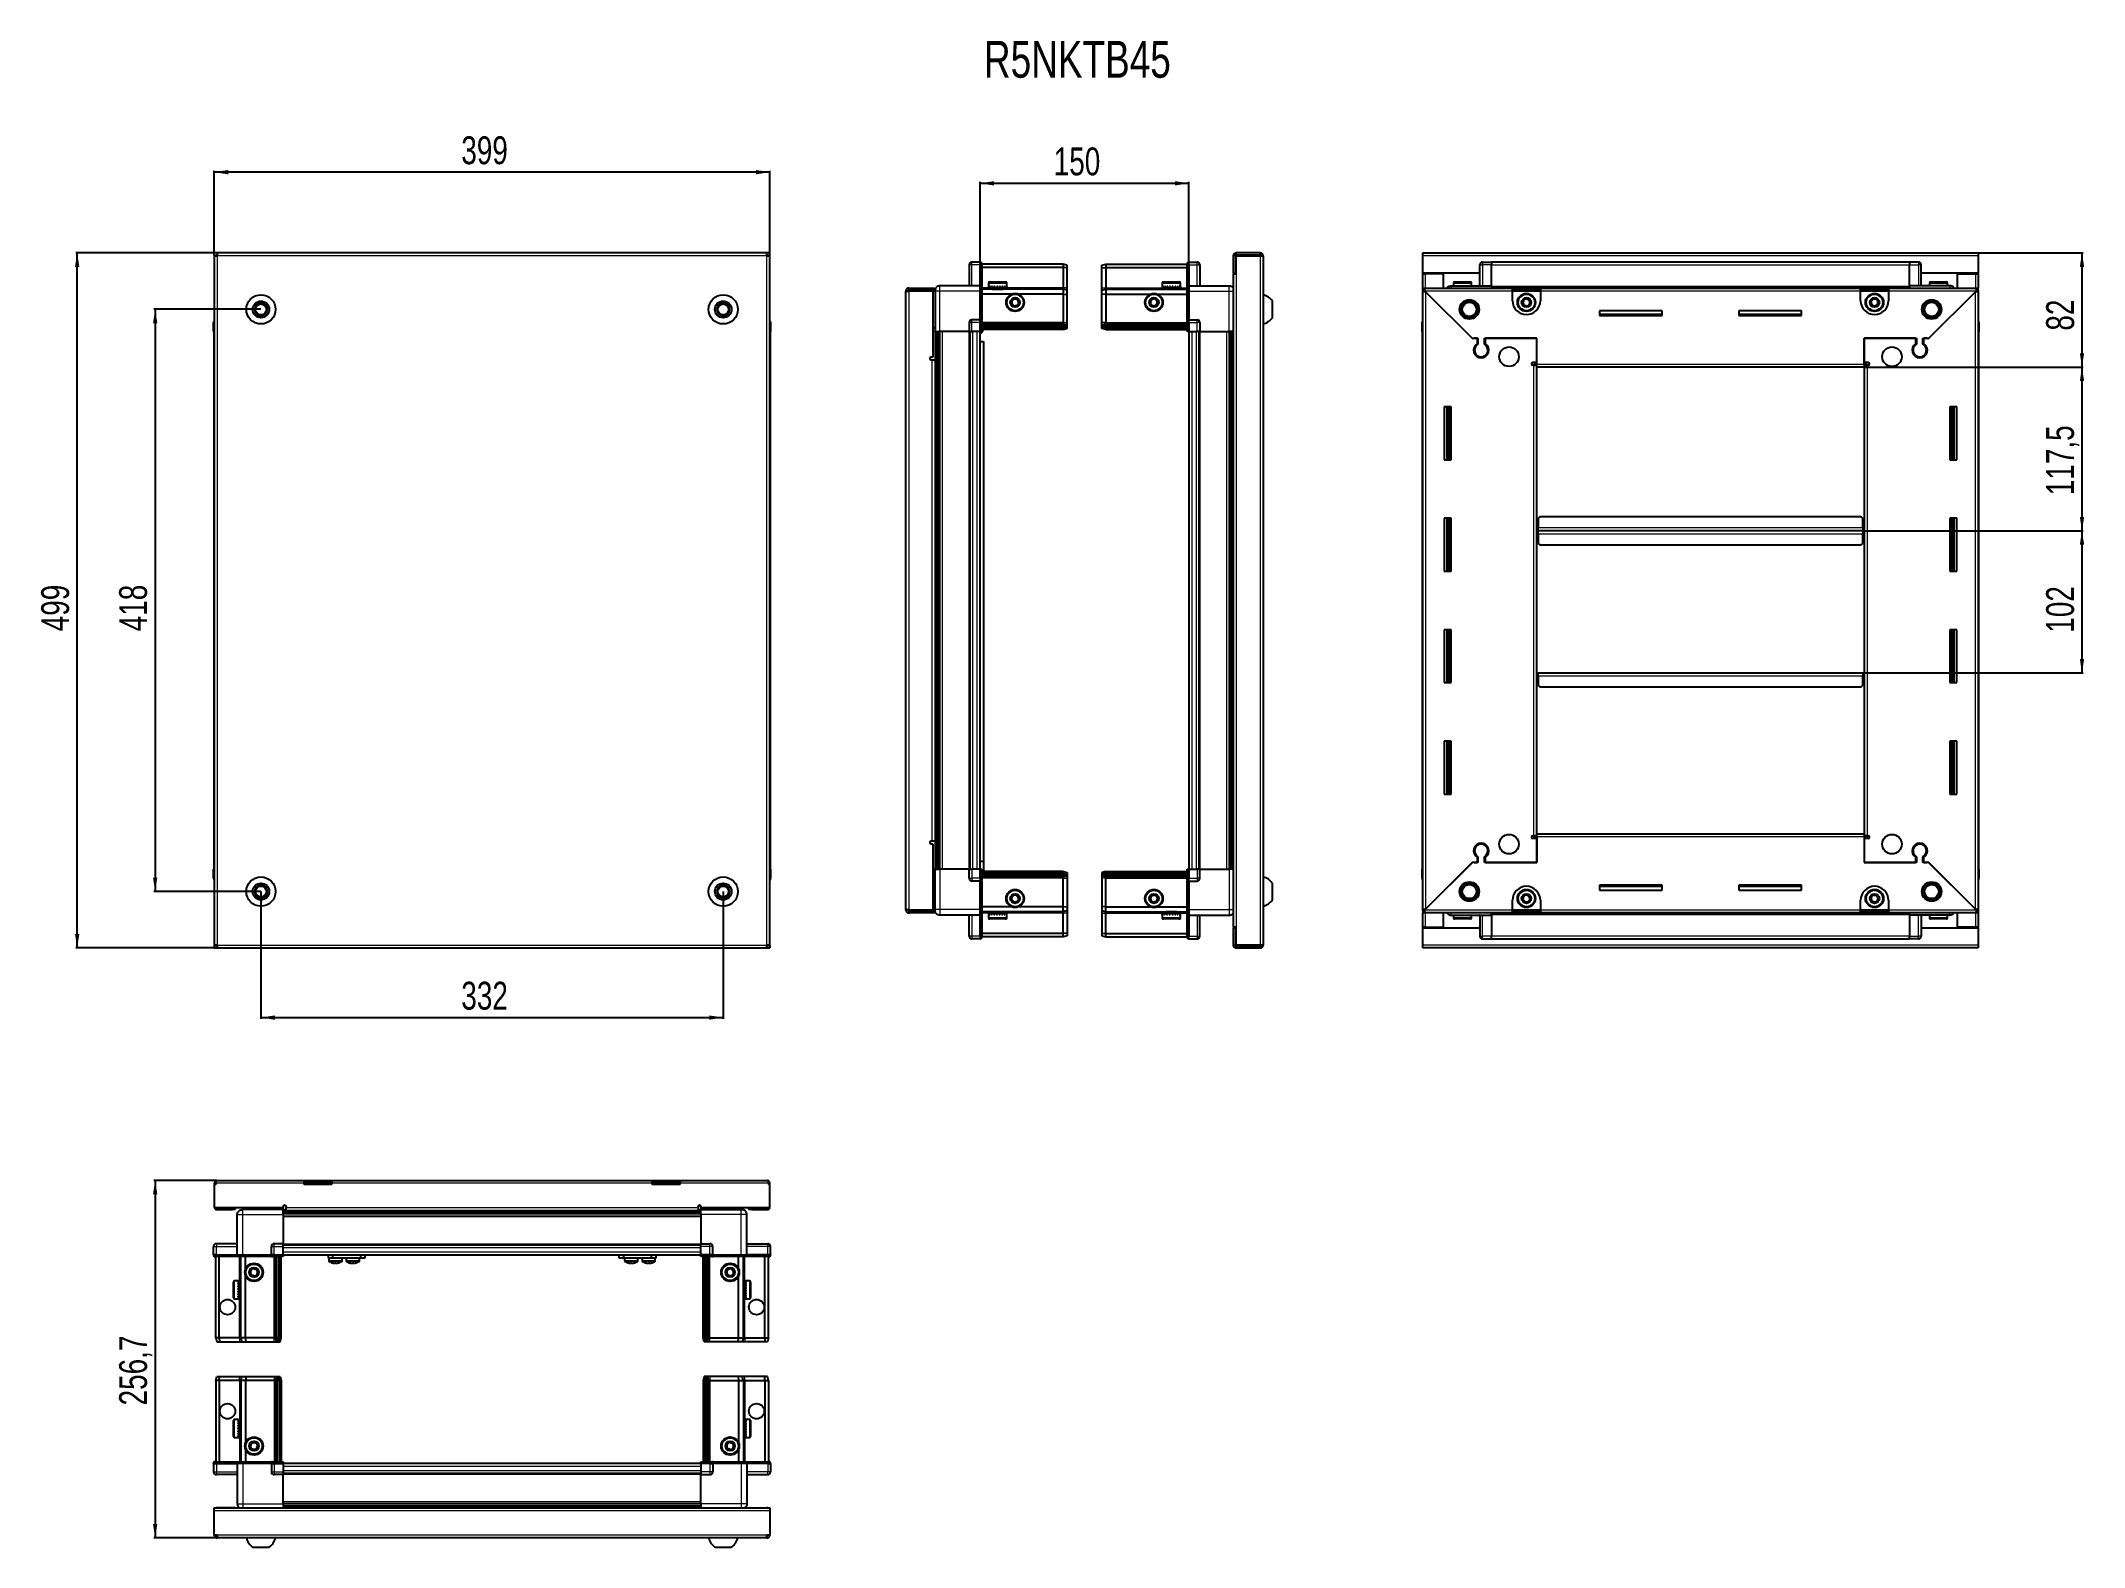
# Model space of a CAD drawing. Header units: millimetres. Extents: x 1021 to 2488, y 463 to 1544.
import ezdxf

# ---------------------------------------------------------------- set-up
doc = ezdxf.new("R2010")
doc.units = ezdxf.units.MM
doc.layers.add('FORMAT', color=7, linetype='Continuous')
doc.styles.add('SLDTEXTSTYLE0', font='TXT', dxfattribs={"width": 0.75})
doc.dimstyles.new('SLDDIMSTYLE0', dxfattribs={"dimtxt": 20, "dimasz": 10, "dimexe": 0, "dimexo": 0.0625, "dimgap": 5, "dimtad": 2, "dimdec": 1, "dimrnd": 1e-09, "dimzin": 12, "dimdsep": 46, "dimtxsty": 'SLDTEXTSTYLE0', "dimsah": 1, "dimcen": 0.09, "dimadec": 0, "dimazin": 3, "dimtfac": 1, "dimtofl": 0, "dimtmove": 0, "dimatfit": 3, "dimfxl": 0, "dimfrac": 2, "dimtolj": 1, "dimtzin": 12, "dimarcsym": 0})

msp = doc.modelspace()

# ---------------------------------------------------------------- texts
at = {"layer": 'FORMAT', "insert": (1697.9, 1544.44), "char_height": 26.458, "attachment_point": 1, "style": 'SLDTEXTSTYLE0'}
msp.add_mtext('R5NKTB45', dxfattribs=at)

# ---------------------------------------------------------------- blocks, each defined once
blk = doc.blocks.new('_D')
at = {"layer": 'FORMAT'}
for p, q in [((1145.1, 1392.2), (1045.6, 1392.2)), ((1046.6, 893.2), (1046.6, 1392.2)), ((1145.1, 893.2), (1045.6, 893.2))]:
    blk.add_line(p, q, dxfattribs=at)
for points in [[(1046.6, 1392.2), (1045.1, 1382.2), (1048.2, 1382.2)], [(1046.6, 893.2), (1048.2, 903.2), (1045.1, 903.2)]]:
    blk.add_solid(points, dxfattribs=at)
at = {"layer": 'FORMAT', "insert": (1020.8, 1120.5), "char_height": 20, "attachment_point": 1, "rotation": 90, "style": 'SLDTEXTSTYLE0'}
blk.add_mtext('499', dxfattribs=at)
blk = doc.blocks.new('_D_1')
at = {"layer": 'FORMAT'}
for p, q in [((1145.1, 1392.2), (1145.1, 1451.2)), ((1544.1, 1450.2), (1145.1, 1450.2)), ((1544.1, 1392.2), (1544.1, 1451.2))]:
    blk.add_line(p, q, dxfattribs=at)
for points in [[(1145.1, 1450.2), (1155.1, 1448.6), (1155.1, 1451.7)], [(1544.1, 1450.2), (1534.1, 1451.7), (1534.1, 1448.6)]]:
    blk.add_solid(points, dxfattribs=at)
at = {"layer": 'FORMAT', "insert": (1322.5, 1475.9), "char_height": 20, "attachment_point": 1, "style": 'SLDTEXTSTYLE0'}
blk.add_mtext('399', dxfattribs=at)
blk = doc.blocks.new('_D_2')
at = {"layer": 'FORMAT'}
for p, q in [((1178.6, 933.7), (1178.6, 842.2)), ((1510.6, 933.7), (1510.6, 842.2)), ((1178.6, 843.2), (1510.6, 843.2))]:
    blk.add_line(p, q, dxfattribs=at)
for points in [[(1178.6, 843.2), (1188.6, 841.6), (1188.6, 844.7)], [(1510.6, 843.2), (1500.6, 844.7), (1500.6, 841.6)]]:
    blk.add_solid(points, dxfattribs=at)
at = {"layer": 'FORMAT', "insert": (1322.5, 868.9), "char_height": 20, "attachment_point": 1, "style": 'SLDTEXTSTYLE0'}
blk.add_mtext('332', dxfattribs=at)
blk = doc.blocks.new('_D_3')
at = {"layer": 'FORMAT'}
for p, q in [((1178.6, 1351.7), (1101.6, 1351.7)), ((1102.6, 1351.7), (1102.6, 933.7)), ((1178.6, 933.7), (1101.6, 933.7))]:
    blk.add_line(p, q, dxfattribs=at)
for points in [[(1102.6, 1351.7), (1101.1, 1341.7), (1104.2, 1341.7)], [(1102.6, 933.7), (1104.2, 943.7), (1101.1, 943.7)]]:
    blk.add_solid(points, dxfattribs=at)
at = {"layer": 'FORMAT', "insert": (1076.8, 1120.5), "char_height": 20, "attachment_point": 1, "rotation": 90, "style": 'SLDTEXTSTYLE0'}
blk.add_mtext('418', dxfattribs=at)
blk = doc.blocks.new('_D_4')
at = {"layer": 'FORMAT'}
for p, q in [((1695.1, 1335.7), (1695.1, 1443.2)), ((1695.1, 1442.2), (1845.1, 1442.2)), ((1845.1, 1335.7), (1845.1, 1443.2))]:
    blk.add_line(p, q, dxfattribs=at)
for points in [[(1695.1, 1442.2), (1705.1, 1440.6), (1705.1, 1443.7)], [(1845.1, 1442.2), (1835.1, 1443.7), (1835.1, 1440.6)]]:
    blk.add_solid(points, dxfattribs=at)
at = {"layer": 'FORMAT', "insert": (1748, 1467.9), "char_height": 20, "attachment_point": 1, "style": 'SLDTEXTSTYLE0'}
blk.add_mtext('150', dxfattribs=at)
blk = doc.blocks.new('_D_5')
at = {"layer": 'FORMAT'}
for p, q in [((2412.1, 1392.2), (2487.5, 1392.2)), ((2486.5, 1392.2), (2486.5, 1310.2)), ((2330.1, 1310.2), (2487.5, 1310.2))]:
    blk.add_line(p, q, dxfattribs=at)
for points in [[(2486.5, 1392.2), (2485, 1382.2), (2488.1, 1382.2)], [(2486.5, 1310.2), (2488.1, 1320.2), (2485, 1320.2)]]:
    blk.add_solid(points, dxfattribs=at)
at = {"layer": 'FORMAT', "insert": (2460.8, 1336.4), "char_height": 20, "attachment_point": 1, "rotation": 90, "style": 'SLDTEXTSTYLE0'}
blk.add_mtext('82', dxfattribs=at)
blk = doc.blocks.new('_D_6')
at = {"layer": 'FORMAT'}
for p, q in [((2330.1, 1310.2), (2487.5, 1310.2)), ((2486.5, 1310.2), (2486.5, 1192.7)), ((2329.1, 1192.7), (2487.5, 1192.7))]:
    blk.add_line(p, q, dxfattribs=at)
for points in [[(2486.5, 1310.2), (2485, 1300.2), (2488.1, 1300.2)], [(2486.5, 1192.7), (2488.1, 1202.7), (2485, 1202.7)]]:
    blk.add_solid(points, dxfattribs=at)
at = {"layer": 'FORMAT', "insert": (2460.8, 1218.2), "char_height": 20, "attachment_point": 1, "rotation": 90, "style": 'SLDTEXTSTYLE0'}
blk.add_mtext('117,5', dxfattribs=at)
blk = doc.blocks.new('_D_7')
at = {"layer": 'FORMAT'}
for p, q in [((2329.1, 1192.7), (2487.5, 1192.7)), ((2486.5, 1192.7), (2486.5, 1090.7)), ((2329.1, 1090.7), (2487.5, 1090.7))]:
    blk.add_line(p, q, dxfattribs=at)
for points in [[(2486.5, 1192.7), (2485, 1182.7), (2488.1, 1182.7)], [(2486.5, 1090.7), (2488.1, 1100.7), (2485, 1100.7)]]:
    blk.add_solid(points, dxfattribs=at)
at = {"layer": 'FORMAT', "insert": (2460.8, 1119.5), "char_height": 20, "attachment_point": 1, "rotation": 90, "style": 'SLDTEXTSTYLE0'}
blk.add_mtext('102', dxfattribs=at)
blk = doc.blocks.new('_D_8')
at = {"layer": 'FORMAT'}
for p, q in [((1146.7, 726.3), (1101.6, 726.3)), ((1102.6, 726.3), (1102.6, 469.6)), ((1147.2, 469.6), (1101.6, 469.6))]:
    blk.add_line(p, q, dxfattribs=at)
for points in [[(1102.6, 726.3), (1101.1, 716.3), (1104.2, 716.3)], [(1102.6, 469.6), (1104.2, 479.6), (1101.1, 479.6)]]:
    blk.add_solid(points, dxfattribs=at)
at = {"layer": 'FORMAT', "insert": (1076.8, 564.7), "char_height": 20, "attachment_point": 1, "rotation": 90, "style": 'SLDTEXTSTYLE0'}
blk.add_mtext('256,7', dxfattribs=at)

# ---------------------------------------------------------------- dimensions: what is measured, and where the dimension line sits
at = {"layer": 'FORMAT'}
dim = msp.add_linear_dim(base=(1145.13, 1450.16), p1=(1544.13, 1392.16), p2=(1145.13, 1392.16), dimstyle='SLDDIMSTYLE0', dxfattribs=at)
dim.commit()
dim.dimension.update_dxf_attribs({"geometry": '_D_1', "text_midpoint": (1344.63, 1450.16), "dimtype": 160})
for base, p1, p2, angle, picture, middle in [((1845.13, 1442.16), (1695.13, 1335.66), (1845.13, 1335.66), 0, '_D_4', (1770.13, 1442.16)), ((1046.63, 1392.16), (1145.13, 893.16), (1145.13, 1392.16), 90, '_D', (1046.63, 1142.66)), ((2486.55, 1310.16), (2412.04, 1392.16), (2330.04, 1310.16), 90, '_D_5', (2486.55, 1351.16)), ((1102.63, 933.66), (1178.63, 1351.66), (1178.63, 933.66), 90, '_D_3', (1102.63, 1142.66)), ((2486.55, 1192.66), (2330.04, 1310.16), (2329.04, 1192.66), 90, '_D_6', (2486.55, 1251.41)), ((2486.55, 1090.66), (2329.04, 1192.66), (2329.04, 1090.66), 90, '_D_7', (2486.55, 1141.66)), ((1510.63, 843.16), (1178.63, 933.66), (1510.63, 933.66), 0, '_D_2', (1344.63, 843.16)), ((1102.63, 469.57), (1146.73, 726.27), (1147.23, 469.57), 90, '_D_8', (1102.63, 597.92))]:
    dim = msp.add_linear_dim(base=base, p1=p1, p2=p2, angle=angle, dimstyle='SLDDIMSTYLE0', dxfattribs=at)
    dim.commit()
    dim.dimension.update_dxf_attribs({"geometry": picture, "text_midpoint": middle, "dimtype": 160})

# ---------------------------------------------------------------- linework, layer by layer
at = {"color": 7, "linetype": 'Continuous', "lineweight": 25}
for p, q in [((1147.23, 1392.16), (1145.13, 1392.16)), ((1145.13, 1390.66), (1145.13, 1392.16)), ((1145.13, 1390.66), (1147.23, 1390.66)), ((1145.13, 1390.66), (1145.13, 1390.06)), ((1145.13, 1390.06), (1145.13, 895.26)), ((1145.13, 1390.06), (1147.23, 1390.06)), ((1147.23, 1392.16), (1147.23, 1390.06)), ((1542.03, 1392.16), (1147.23, 1392.16)), ((1542.03, 1390.06), (1542.03, 1392.16)), ((1544.13, 1392.16), (1542.03, 1392.16)), ((1542.03, 1390.66), (1544.13, 1390.66)), ((1542.03, 1390.06), (1544.13, 1390.06)), ((1544.13, 1390.66), (1544.13, 1392.16)), ((1544.13, 1390.06), (1544.13, 1390.66)), ((1544.13, 895.26), (1544.13, 1390.06)), ((1687.28, 1383.66), (1687.28, 1368.66)), ((1695.28, 1385.66), (1689.28, 1385.66)), ((1695.28, 1385.66), (1695.62, 1385.66)), ((1695.28, 1385.66), (1695.28, 1383.66)), ((1695.28, 1368.86), (1695.28, 1383.66)), ((1695.28, 1368.86), (1695.28, 1383.66)), ((1696.48, 1385.16), (1695.62, 1385.66)), ((1696.48, 1383.66), (1696.48, 1385.16)), ((1754.78, 1384.16), (1696.48, 1384.16)), ((1696.48, 1383.66), (1696.48, 1368.86)), ((1754.78, 1381.66), (1696.48, 1381.66)), ((1754.78, 1384.16), (1754.78, 1381.66)), ((1757.78, 1383.36), (1754.78, 1384.16)), ((1754.78, 1381.66), (1754.78, 1367.16)), ((1757.78, 1381.51), (1754.78, 1381.66)), ((1757.78, 1381.51), (1757.78, 1383.36)), ((1757.78, 1367.16), (1757.78, 1381.51)), ((1782.48, 1383.36), (1785.48, 1384.16)), ((1782.48, 1381.51), (1782.48, 1383.36)), ((1782.48, 1381.51), (1785.48, 1381.66)), ((1782.48, 1367.16), (1782.48, 1381.51)), ((1785.48, 1384.16), (1785.48, 1381.66)), ((1785.48, 1384.16), (1843.78, 1384.16)), ((1785.48, 1381.66), (1785.48, 1367.16)), ((1785.48, 1381.66), (1843.78, 1381.66)), ((1844.65, 1385.66), (1843.78, 1385.16)), ((1844.65, 1385.66), (1843.78, 1385.16)), ((1843.78, 1385.16), (1843.78, 1383.66)), ((1843.78, 1368.86), (1843.78, 1383.66)), ((1844.98, 1385.66), (1844.65, 1385.66)), ((1844.98, 1385.66), (1844.65, 1385.66)), ((1844.98, 1383.66), (1844.98, 1385.66)), ((1844.98, 1385.66), (1844.98, 1385.66)), ((1844.98, 1385.66), (1850.98, 1385.66)), ((1844.98, 1383.66), (1844.98, 1368.86)), ((1852.98, 1383.66), (1852.98, 1368.66)), ((1876.98, 1390.06), (1876.98, 1377.66)), ((1878.48, 1390.06), (1878.48, 1377.66)), ((1878.98, 1377.16), (1878.98, 1390.06)), ((1878.98, 1390.06), (1896.38, 1390.06)), ((1896.38, 1392.16), (1879.08, 1392.16)), ((1896.38, 1390.66), (1879.08, 1390.66)), ((1896.38, 1390.66), (1896.38, 1392.16)), ((1896.38, 1390.06), (1898.48, 1390.06)), ((1898.48, 1390.06), (1898.48, 895.26)), ((2013.04, 1390.06), (2013.04, 1392.16)), ((2013.04, 1392.16), (2412.04, 1392.16)), ((2013.04, 1377.66), (2013.04, 1390.06)), ((2054.04, 1368.66), (2054.04, 1383.66)), ((2054.72, 1385.16), (2054.72, 1385.16)), ((2056.04, 1385.66), (2062.54, 1385.66)), ((2056.04, 1385.66), (2062.54, 1385.66)), ((2062.54, 1385.66), (2062.54, 1385.66)), ((2062.54, 1385.66), (2062.54, 1385.66)), ((2062.54, 1385.66), (2062.54, 1383.66)), ((2362.54, 1385.51), (2062.54, 1385.51)), ((2062.54, 1368.66), (2062.54, 1383.66)), ((2362.54, 1385.66), (2362.54, 1385.66)), ((2369.04, 1385.66), (2362.54, 1385.66)), ((2369.04, 1385.66), (2362.54, 1385.66)), ((2362.54, 1385.66), (2362.54, 1383.66)), ((2362.54, 1368.66), (2362.54, 1383.66)), ((2371.04, 1383.66), (2371.04, 1383.66)), ((2371.04, 1368.66), (2371.04, 1383.66)), ((2412.04, 1392.16), (2412.04, 1390.06)), ((2412.04, 1390.06), (2412.04, 1377.66)), ((1643.28, 1364.81), (1641.78, 1364.81)), ((1641.78, 1364.31), (1641.78, 1364.81)), ((1643.88, 1365.41), (1643.88, 1366.91)), ((1643.88, 1366.91), (1644.78, 1366.91)), ((1643.88, 1365.41), (1644.78, 1365.41)), ((1643.88, 1364.91), (1661.28, 1364.91)), ((1644.78, 1366.91), (1661.28, 1366.91)), ((1644.78, 1365.41), (1644.78, 1366.91)), ((1644.78, 1365.41), (1661.28, 1365.41)), ((1661.28, 1365.41), (1661.28, 1366.91)), ((1662.78, 1364.91), (1661.28, 1364.91)), ((1661.28, 1364.91), (1661.28, 1317.41)), ((1695.28, 1368.66), (1666.28, 1368.66)), ((1695.28, 1368.66), (1695.28, 1368.86)), ((1695.28, 1368.66), (1696.48, 1368.66)), ((1695.28, 1364.66), (1695.28, 1368.66)), ((1696.48, 1368.86), (1696.48, 1368.66)), ((1696.48, 1368.66), (1696.48, 1364.66)), ((1754.78, 1366.16), (1696.48, 1366.16)), ((1701.28, 1370.56), (1701.28, 1368.16)), ((1701.28, 1368.16), (1701.28, 1367.66)), ((1701.28, 1367.66), (1701.42, 1367.66)), ((1701.61, 1368.16), (1701.42, 1368.16)), ((1701.42, 1368.16), (1701.42, 1367.66)), ((1701.42, 1367.66), (1701.61, 1367.66)), ((1701.61, 1368.16), (1701.61, 1367.66)), ((1701.61, 1367.66), (1702.14, 1367.66)), ((1702.08, 1371.36), (1709.25, 1371.36)), ((1702.54, 1368.16), (1702.14, 1368.16)), ((1702.14, 1368.16), (1702.14, 1367.66)), ((1702.14, 1367.66), (1702.54, 1367.66)), ((1702.54, 1368.16), (1702.54, 1367.66)), ((1702.54, 1367.66), (1703.41, 1367.66)), ((1703.38, 1367.66), (1703.38, 1367.56)), ((1703.38, 1367.56), (1712.18, 1367.56)), ((1703.98, 1368.16), (1703.41, 1368.16)), ((1703.41, 1368.16), (1703.41, 1367.66)), ((1703.41, 1367.66), (1703.98, 1367.66)), ((1703.78, 1367.16), (1704.47, 1366.68)), ((1703.78, 1367.16), (1708.81, 1367.16)), ((1704.47, 1366.68), (1703.78, 1366.2)), ((1703.78, 1366.2), (1703.78, 1366.16)), ((1703.78, 1366.2), (1708.81, 1366.2)), ((1703.98, 1368.16), (1703.98, 1367.66)), ((1703.98, 1367.66), (1705.1, 1367.66)), ((1704.47, 1366.68), (1708.64, 1366.68)), ((1705.79, 1368.16), (1705.1, 1368.16)), ((1705.1, 1368.16), (1705.1, 1367.66)), ((1705.1, 1367.66), (1705.79, 1367.66)), ((1705.79, 1368.16), (1705.79, 1367.66)), ((1705.79, 1367.66), (1707.07, 1367.66)), ((1707.8, 1368.16), (1707.07, 1368.16)), ((1707.07, 1368.16), (1707.07, 1367.66)), ((1707.07, 1367.66), (1707.3, 1367.66)), ((1707.3, 1368.16), (1707.3, 1367.66)), ((1707.8, 1368.16), (1707.8, 1367.66)), ((1707.8, 1368.16), (1707.8, 1367.66)), ((1707.8, 1367.66), (1709.1, 1367.66)), ((1707.8, 1367.66), (1707.8, 1367.66)), ((1708.64, 1366.68), (1711.09, 1366.68)), ((1708.81, 1367.16), (1711.78, 1367.16)), ((1708.81, 1366.2), (1711.78, 1366.2)), ((1709.81, 1368.16), (1709.1, 1368.16)), ((1709.1, 1368.16), (1709.1, 1367.66)), ((1709.16, 1368.16), (1709.16, 1367.66)), ((1709.16, 1367.66), (1709.81, 1367.66)), ((1709.25, 1371.36), (1713.48, 1371.36)), ((1709.81, 1368.16), (1709.81, 1367.66)), ((1709.81, 1367.66), (1711, 1367.66)), ((1711.62, 1368.16), (1711, 1368.16)), ((1711, 1368.16), (1711, 1367.66)), ((1711, 1367.66), (1711.62, 1367.66)), ((1711.09, 1366.68), (1711.78, 1367.16)), ((1711.78, 1366.2), (1711.09, 1366.68)), ((1711.62, 1368.16), (1711.62, 1367.66)), ((1711.62, 1367.66), (1712.59, 1367.66)), ((1711.78, 1366.16), (1711.78, 1366.2)), ((1712.18, 1367.56), (1712.18, 1367.66)), ((1713.05, 1368.16), (1712.59, 1368.16)), ((1712.59, 1368.16), (1712.59, 1367.66)), ((1712.59, 1367.66), (1713.05, 1367.66)), ((1713.05, 1368.16), (1713.05, 1367.66)), ((1713.05, 1367.66), (1713.71, 1367.66)), ((1713.97, 1368.16), (1713.71, 1368.16)), ((1713.71, 1368.16), (1713.71, 1367.66)), ((1713.71, 1367.66), (1713.97, 1367.66)), ((1713.97, 1368.16), (1713.97, 1367.66)), ((1713.97, 1367.66), (1714.24, 1367.66)), ((1714.28, 1368.16), (1714.24, 1368.16)), ((1714.24, 1368.16), (1714.24, 1367.66)), ((1714.24, 1367.66), (1714.28, 1367.66)), ((1714.28, 1368.16), (1714.28, 1370.56)), ((1714.28, 1368.16), (1714.28, 1367.66)), ((1754.78, 1367.16), (1754.78, 1366.16)), ((1754.78, 1366.16), (1754.78, 1362.66)), ((1757.78, 1365.36), (1754.78, 1366.16)), ((1757.78, 1365.36), (1757.78, 1367.16)), ((1757.78, 1362.33), (1757.78, 1365.36)), ((1782.48, 1365.36), (1782.48, 1367.16)), ((1782.48, 1365.36), (1785.48, 1366.16)), ((1782.48, 1362.33), (1782.48, 1365.36)), ((1785.48, 1367.16), (1785.48, 1366.16)), ((1785.48, 1366.16), (1785.48, 1362.66)), ((1785.48, 1366.16), (1843.78, 1366.16)), ((1825.98, 1370.56), (1825.98, 1367.66)), ((1825.98, 1367.66), (1826.02, 1367.66)), ((1826.14, 1368.16), (1826.02, 1368.16)), ((1826.02, 1368.16), (1826.02, 1367.66)), ((1826.02, 1367.66), (1826.14, 1367.66)), ((1826.14, 1368.16), (1826.14, 1367.66)), ((1826.14, 1367.66), (1826.55, 1367.66)), ((1826.89, 1368.16), (1826.55, 1368.16)), ((1826.55, 1368.16), (1826.55, 1367.66)), ((1826.55, 1367.66), (1826.89, 1367.66)), ((1826.78, 1371.36), (1838.18, 1371.36)), ((1826.89, 1368.16), (1826.89, 1367.66)), ((1826.89, 1367.66), (1827.66, 1367.66)), ((1828.19, 1368.16), (1827.66, 1368.16)), ((1827.66, 1368.16), (1827.66, 1367.66)), ((1827.66, 1367.66), (1828.19, 1367.66)), ((1828.08, 1367.66), (1828.08, 1367.56)), ((1828.08, 1367.56), (1836.88, 1367.56)), ((1828.19, 1368.16), (1828.19, 1367.66)), ((1828.19, 1367.66), (1829.25, 1367.66)), ((1828.48, 1367.16), (1829.17, 1366.68)), ((1828.48, 1367.16), (1836.48, 1367.16)), ((1829.17, 1366.68), (1828.48, 1366.2)), ((1828.48, 1366.2), (1828.48, 1366.16)), ((1828.48, 1366.2), (1836.48, 1366.2)), ((1829.17, 1366.68), (1835.79, 1366.68)), ((1829.91, 1368.16), (1829.25, 1368.16)), ((1829.25, 1368.16), (1829.25, 1367.66)), ((1829.25, 1367.66), (1829.91, 1367.66)), ((1829.91, 1368.16), (1829.91, 1367.66)), ((1829.91, 1367.66), (1831.15, 1367.66)), ((1831.88, 1368.16), (1831.15, 1368.16)), ((1831.15, 1368.16), (1831.15, 1367.66)), ((1831.15, 1367.66), (1831.58, 1367.66)), ((1831.58, 1368.16), (1831.58, 1367.66)), ((1831.88, 1368.16), (1831.88, 1367.66)), ((1831.88, 1367.66), (1833.18, 1367.66)), ((1833.9, 1368.16), (1833.18, 1368.16)), ((1833.18, 1368.16), (1833.18, 1367.66)), ((1833.45, 1368.16), (1833.45, 1367.66)), ((1833.45, 1367.66), (1833.9, 1367.66)), ((1833.9, 1368.16), (1833.9, 1367.66)), ((1833.9, 1367.66), (1835.14, 1367.66)), ((1835.8, 1368.16), (1835.14, 1368.16)), ((1835.14, 1368.16), (1835.14, 1367.66)), ((1835.14, 1367.66), (1835.8, 1367.66)), ((1835.79, 1366.68), (1836.48, 1367.16)), ((1836.48, 1366.2), (1835.79, 1366.68)), ((1835.8, 1368.16), (1835.8, 1367.66)), ((1835.8, 1367.66), (1836.84, 1367.66)), ((1836.48, 1366.16), (1836.48, 1366.2)), ((1837.36, 1368.16), (1836.84, 1368.16)), ((1836.84, 1368.16), (1836.84, 1367.66)), ((1836.84, 1367.66), (1837.36, 1367.66)), ((1836.88, 1367.56), (1836.88, 1367.66)), ((1837.36, 1368.16), (1837.36, 1367.66)), ((1837.36, 1367.66), (1838.12, 1367.66)), ((1838.45, 1368.16), (1838.12, 1368.16)), ((1838.12, 1368.16), (1838.12, 1367.66)), ((1838.12, 1367.66), (1838.45, 1367.66)), ((1838.45, 1368.16), (1838.45, 1367.66)), ((1838.45, 1367.66), (1838.84, 1367.66)), ((1838.95, 1368.16), (1838.84, 1368.16)), ((1838.84, 1368.16), (1838.84, 1367.66)), ((1838.84, 1367.66), (1838.95, 1367.66)), ((1838.95, 1368.16), (1838.95, 1367.66)), ((1838.95, 1367.66), (1838.98, 1367.66)), ((1838.98, 1367.66), (1838.98, 1370.56)), ((1843.78, 1368.66), (1843.78, 1368.86)), ((1844.98, 1368.66), (1843.78, 1368.66)), ((1843.78, 1364.66), (1843.78, 1368.66)), ((1844.98, 1368.86), (1844.98, 1368.66)), ((1844.98, 1368.66), (1844.98, 1364.66)), ((1844.98, 1368.66), (1873.98, 1368.66)), ((1876.88, 1377.16), (1876.88, 908.16)), ((1876.88, 1377.16), (1878.98, 1377.16)), ((1876.98, 1377.66), (1878.48, 1377.66)), ((2054.04, 1377.66), (2013.04, 1377.66)), ((2013.04, 1377.16), (2013.04, 1377.66)), ((2013.04, 1366.91), (2013.04, 1377.16)), ((2013.04, 1377.16), (2015.14, 1377.16)), ((2013.04, 1365.41), (2013.04, 1366.91)), ((2013.04, 1366.91), (2014.04, 1366.91)), ((2013.04, 1364.91), (2013.04, 1365.41)), ((2013.04, 1365.41), (2014.04, 1365.41)), ((2013.04, 920.41), (2013.04, 1364.91)), ((2014.54, 1364.91), (2013.04, 1364.91)), ((2014.04, 1365.41), (2014.04, 1366.91)), ((2014.04, 1366.91), (2077.54, 1366.91)), ((2014.54, 1377.16), (2014.54, 1377.66)), ((2014.64, 1364.81), (2048.54, 1330.91)), ((2028.04, 1377.16), (2015.14, 1377.16)), ((2028.04, 1366.91), (2028.04, 1377.16)), ((2033.54, 1368.66), (2062.54, 1368.66)), ((2035.04, 1370.56), (2035.04, 1368.66)), ((2035.84, 1371.36), (2047.24, 1371.36)), ((2048.04, 1368.66), (2048.04, 1370.56)), ((2062.54, 1368.66), (2062.54, 1368.16)), ((2062.54, 1367.51), (2362.54, 1367.51)), ((2077.54, 1364.81), (2077.54, 1366.91)), ((2077.54, 1366.91), (2097.54, 1366.91)), ((2077.54, 1365.41), (2097.54, 1365.41)), ((2077.54, 1357.91), (2077.54, 1364.81)), ((2097.54, 1366.91), (2097.54, 1364.81)), ((2097.54, 1366.91), (2327.54, 1366.91)), ((2097.54, 1364.81), (2097.54, 1357.91)), ((2327.54, 1364.81), (2327.54, 1366.91)), ((2327.54, 1366.91), (2347.54, 1366.91)), ((2327.54, 1365.41), (2347.54, 1365.41)), ((2327.54, 1357.91), (2327.54, 1364.81)), ((2347.54, 1366.91), (2411.04, 1366.91)), ((2347.54, 1366.91), (2347.54, 1364.81)), ((2347.54, 1364.81), (2347.54, 1357.91)), ((2391.54, 1368.66), (2362.54, 1368.66)), ((2362.54, 1368.66), (2362.54, 1368.16)), ((2412.04, 1377.66), (2371.04, 1377.66)), ((2376.54, 1330.91), (2410.44, 1364.81)), ((2377.04, 1370.56), (2377.04, 1368.66)), ((2377.84, 1371.36), (2389.24, 1371.36)), ((2390.04, 1368.66), (2390.04, 1370.56)), ((2397.04, 1366.91), (2397.04, 1377.16)), ((2397.04, 1377.16), (2409.94, 1377.16)), ((2409.94, 1377.16), (2412.04, 1377.16)), ((2410.54, 1377.16), (2410.54, 1377.66)), ((2410.54, 1364.91), (2412.04, 1364.91)), ((2411.04, 1365.41), (2411.04, 1366.91)), ((2411.04, 1366.91), (2412.04, 1366.91)), ((2411.04, 1365.41), (2412.04, 1365.41)), ((2412.04, 1377.16), (2412.04, 1377.66)), ((2412.04, 1377.16), (2412.04, 1366.91)), ((2412.04, 1365.41), (2412.04, 1366.91)), ((2412.04, 1365.41), (2412.04, 1364.91)), ((2412.04, 1364.91), (2412.04, 920.41)), ((1641.78, 921.01), (1641.78, 1364.31)), ((1662.78, 1364.66), (1662.78, 1335.66)), ((1695.28, 1344.36), (1695.28, 1364.66)), ((1696.48, 1364.66), (1696.48, 1344.36)), ((1717.78, 1362.66), (1696.48, 1362.66)), ((1754.78, 1362.66), (1722.78, 1362.66)), ((1754.78, 1362.66), (1754.78, 1342.16)), ((1754.78, 1362.66), (1757.78, 1362.33)), ((1757.78, 1342.16), (1757.78, 1362.33)), ((1785.48, 1362.66), (1782.48, 1362.33)), ((1782.48, 1342.16), (1782.48, 1362.33)), ((1785.48, 1362.66), (1785.48, 1342.16)), ((1785.48, 1362.66), (1817.48, 1362.66)), ((1822.48, 1362.66), (1843.78, 1362.66)), ((1843.78, 1344.36), (1843.78, 1364.66)), ((1844.98, 1364.66), (1844.98, 1344.36)), ((1905.08, 1345.66), (1905.08, 1357.66)), ((2049.24, 1330.21), (2015.14, 1364.31)), ((2185.04, 1350.66), (2140.04, 1350.66)), ((2140.04, 1350.66), (2140.04, 1347.16)), ((2185.04, 1347.16), (2185.04, 1350.66)), ((2285.04, 1350.66), (2240.04, 1350.66)), ((2240.04, 1350.66), (2240.04, 1347.16)), ((2285.04, 1347.16), (2285.04, 1350.66)), ((2409.94, 1364.31), (2375.84, 1330.21)), ((1144.63, 1342.16), (1144.63, 1335.66)), ((1144.63, 1335.66), (1144.63, 1342.16)), ((1144.63, 1335.66), (1144.63, 1335.66)), ((1145.13, 1335.66), (1144.63, 1335.66)), ((1144.78, 1335.66), (1144.78, 949.66)), ((1544.13, 1343.49), (1544.13, 1343.49)), ((1544.13, 1335.66), (1544.63, 1335.66)), ((1544.48, 949.66), (1544.48, 1335.66)), ((1544.63, 1342.16), (1544.63, 1335.66)), ((1544.63, 1335.66), (1544.63, 1342.16)), ((1544.63, 1335.66), (1544.63, 1335.66)), ((1544.63, 1335.66), (1544.63, 1335.66)), ((1661.28, 1338.41), (1662.78, 1338.41)), ((1662.78, 1335.66), (1661.28, 1335.66)), ((1663.43, 949.66), (1663.43, 1335.66)), ((1665.23, 1335.66), (1665.23, 949.66)), ((1665.26, 1335.66), (1665.26, 949.66)), ((1687.28, 1335.66), (1666.28, 1335.66)), ((1687.28, 1342.16), (1687.28, 1335.66)), ((1687.28, 1335.66), (1689.28, 1335.66)), ((1687.93, 949.66), (1687.93, 1335.66)), ((1695.28, 1344.16), (1689.28, 1344.16)), ((1695.28, 1335.66), (1689.28, 1335.66)), ((1695.13, 949.66), (1695.13, 1335.66)), ((1695.28, 1344.16), (1695.28, 1344.36)), ((1695.28, 1344.16), (1695.28, 1342.16)), ((1695.28, 1344.16), (1696.48, 1344.16)), ((1695.28, 1335.66), (1695.28, 1342.16)), ((1695.28, 1335.66), (1695.28, 1342.16)), ((1695.28, 1335.66), (1695.62, 1335.66)), ((1695.28, 1335.66), (1695.28, 1335.66)), ((1695.62, 1335.66), (1695.62, 1342.16)), ((1696.48, 1335.66), (1695.62, 1335.66)), ((1695.62, 1335.66), (1695.62, 1335.66)), ((1696.48, 1344.36), (1696.48, 1344.16)), ((1696.48, 1343.49), (1696.48, 1344.16)), ((1696.48, 1343.49), (1696.48, 1335.66)), ((1754.78, 1341.16), (1696.48, 1341.16)), ((1754.78, 1340.16), (1696.48, 1340.16)), ((1754.78, 1338.66), (1696.48, 1338.66)), ((1754.78, 1337.16), (1696.48, 1337.16)), ((1754.78, 1342.16), (1754.78, 1341.16)), ((1754.78, 1341.16), (1754.78, 1340.16)), ((1754.78, 1341.16), (1757.78, 1340.36)), ((1754.78, 1340.16), (1754.78, 1338.66)), ((1754.78, 1340.16), (1757.78, 1339.62)), ((1754.78, 1338.66), (1757.78, 1339.12)), ((1754.78, 1338.66), (1754.78, 1337.16)), ((1754.78, 1337.16), (1757.78, 1337.97)), ((1757.78, 1340.36), (1757.78, 1342.16)), ((1757.78, 1339.62), (1757.78, 1340.36)), ((1757.78, 1339.12), (1757.78, 1339.62)), ((1757.78, 1337.97), (1757.78, 1339.12)), ((1782.48, 1340.36), (1782.48, 1342.16)), ((1785.48, 1341.16), (1782.48, 1340.36)), ((1782.48, 1339.62), (1782.48, 1340.36)), ((1785.48, 1340.16), (1782.48, 1339.62)), ((1782.48, 1339.12), (1782.48, 1339.62)), ((1782.48, 1337.97), (1782.48, 1339.12)), ((1785.48, 1338.66), (1782.48, 1339.12)), ((1785.48, 1337.16), (1782.48, 1337.97)), ((1785.48, 1342.16), (1785.48, 1341.16)), ((1785.48, 1341.16), (1785.48, 1340.16)), ((1785.48, 1341.16), (1843.78, 1341.16)), ((1785.48, 1340.16), (1843.78, 1340.16)), ((1785.48, 1340.16), (1785.48, 1338.66)), ((1785.48, 1338.66), (1843.78, 1338.66)), ((1785.48, 1338.66), (1785.48, 1337.16)), ((1785.48, 1337.16), (1843.78, 1337.16)), ((1843.78, 1344.16), (1843.78, 1344.36)), ((1844.98, 1344.16), (1843.78, 1344.16)), ((1843.78, 1344.16), (1843.78, 1343.49)), ((1843.78, 1335.66), (1843.78, 1343.49)), ((1844.65, 1335.66), (1843.78, 1335.66)), ((1844.65, 1342.16), (1844.65, 1335.66)), ((1844.98, 1335.66), (1844.65, 1335.66)), ((1844.98, 1344.36), (1844.98, 1344.16)), ((1844.98, 1342.16), (1844.98, 1344.16)), ((1844.98, 1344.16), (1850.98, 1344.16)), ((1844.98, 1342.16), (1844.98, 1344.16)), ((1844.98, 1342.16), (1844.98, 1335.66)), ((1844.98, 1335.66), (1850.98, 1335.66)), ((1845.13, 1335.66), (1845.13, 949.66)), ((1852.98, 1335.66), (1850.98, 1335.66)), ((1852.33, 1335.66), (1852.33, 949.66)), ((1852.98, 1342.16), (1852.98, 1335.66)), ((1852.98, 1335.66), (1873.98, 1335.66)), ((1875.01, 949.66), (1875.01, 1335.66)), ((1875.04, 949.66), (1875.04, 1335.66)), ((1876.83, 1335.66), (1876.83, 949.66)), ((2012.54, 1342.16), (2012.54, 1335.66)), ((2012.54, 1335.66), (2012.54, 1342.16)), ((2012.54, 1335.66), (2012.54, 1335.66)), ((2013.04, 1335.66), (2012.54, 1335.66)), ((2012.69, 1335.66), (2012.69, 949.66)), ((2185.04, 1347.91), (2140.04, 1347.91)), ((2140.04, 1347.16), (2185.04, 1347.16)), ((2285.04, 1347.91), (2240.04, 1347.91)), ((2240.04, 1347.16), (2285.04, 1347.16)), ((2412.05, 1343.49), (2412.05, 1343.49)), ((2412.05, 1335.66), (2412.54, 1335.66)), ((2412.39, 949.66), (2412.39, 1335.66)), ((2412.54, 1335.66), (2412.54, 1342.16)), ((2412.55, 1335.66), (2412.54, 1335.66)), ((2412.54, 1335.66), (2412.54, 1335.66)), ((2412.55, 1342.16), (2412.55, 1335.66)), ((1695.13, 1328.66), (1697.63, 1328.66)), ((1697.63, 1328.66), (1697.63, 955.16)), ((2048.54, 1330.91), (2052.74, 1330.91)), ((2049.94, 1330.91), (2049.24, 1330.21)), ((2052.04, 1330.91), (2049.94, 1330.91)), ((2052.04, 1330.91), (2052.04, 1327.02)), ((2052.74, 1330.91), (2052.74, 1326.63)), ((2057.34, 1330.91), (2095.04, 1330.91)), ((2057.34, 1326.63), (2057.34, 1330.91)), ((2058.04, 1327.02), (2058.04, 1330.91)), ((2095.04, 1330.91), (2058.04, 1330.91)), ((2095.04, 1312.26), (2095.04, 1330.91)), ((2095.04, 1313.66), (2095.04, 1330.91)), ((2330.04, 1330.91), (2367.74, 1330.91)), ((2330.04, 1312.26), (2330.04, 1330.91)), ((2330.04, 1330.91), (2330.04, 1313.66)), ((2367.04, 1330.91), (2330.04, 1330.91)), ((2367.04, 1330.91), (2367.04, 1327.02)), ((2367.74, 1330.91), (2367.74, 1326.63)), ((2372.34, 1330.91), (2376.54, 1330.91)), ((2372.34, 1326.63), (2372.34, 1330.91)), ((2375.14, 1330.91), (2373.04, 1330.91)), ((2373.04, 1327.02), (2373.04, 1330.91)), ((2375.84, 1330.21), (2375.14, 1330.91)), ((1661.28, 1317.41), (1659.93, 1317.41)), ((1659.93, 1315.41), (1660.68, 1315.41)), ((1660.68, 1315.41), (1662.78, 1315.41)), ((1662.78, 1315.41), (1662.78, 969.91)), ((2053.04, 1318.05), (2053.04, 1317.29)), ((2092.19, 1313.66), (2095.04, 1313.66)), ((2092.94, 1311.66), (2092.19, 1311.66)), ((2092.94, 1311.66), (2095.04, 1311.66)), ((2095.04, 1312.66), (2093.04, 1312.66)), ((2093.04, 1312.66), (2093.04, 1311.66)), ((2095.04, 1310.16), (2095.04, 1312.26)), ((2330.04, 1310.16), (2095.04, 1310.16)), ((2095.04, 975.16), (2095.04, 1310.16)), ((2330.04, 1313.66), (2332.89, 1313.66)), ((2332.04, 1312.66), (2330.04, 1312.66)), ((2330.04, 1312.26), (2330.04, 1310.16)), ((2330.04, 1311.66), (2332.14, 1311.66)), ((2330.04, 1310.16), (2330.04, 975.16)), ((2332.04, 1311.66), (2332.04, 1312.66)), ((2332.89, 1311.66), (2332.14, 1311.66)), ((2372.04, 1318.05), (2372.04, 1317.29)), ((2033.54, 1281.66), (2028.54, 1281.66)), ((2028.54, 1281.66), (2028.54, 1243.66)), ((2030.69, 1243.66), (2030.69, 1281.66)), ((2032.49, 1243.66), (2032.49, 1281.66)), ((2032.52, 1243.66), (2032.52, 1281.66)), ((2033.54, 1243.66), (2033.54, 1281.66)), ((2391.54, 1281.66), (2391.54, 1243.66)), ((2396.54, 1281.66), (2391.54, 1281.66)), ((2392.57, 1281.66), (2392.57, 1243.66)), ((2392.6, 1281.66), (2392.6, 1243.66)), ((2394.39, 1281.66), (2394.39, 1243.66)), ((2396.54, 1243.66), (2396.54, 1281.66)), ((2028.54, 1243.66), (2033.54, 1243.66)), ((2391.54, 1243.66), (2396.54, 1243.66)), ((2033.54, 1201.66), (2028.54, 1201.66)), ((2028.54, 1201.66), (2028.54, 1163.66)), ((2030.69, 1163.66), (2030.69, 1201.66)), ((2032.49, 1163.66), (2032.49, 1201.66)), ((2032.52, 1163.66), (2032.52, 1201.66)), ((2033.54, 1163.66), (2033.54, 1201.66)), ((2095.79, 1192.66), (2095.04, 1192.66)), ((2096.04, 1195.51), (2095.79, 1195.51)), ((2095.79, 1195.51), (2095.79, 1192.66)), ((2095.79, 1192.66), (2095.79, 1189.81)), ((2095.79, 1189.81), (2096.04, 1189.81)), ((2097.04, 1202.66), (2096.04, 1201.66)), ((2096.04, 1201.66), (2096.04, 1194.76)), ((2096.04, 1192.66), (2096.04, 1194.76)), ((2096.04, 1190.56), (2096.04, 1192.66)), ((2329.04, 1192.66), (2096.04, 1192.66)), ((2096.04, 1190.56), (2096.04, 1183.66)), ((2328.04, 1202.66), (2097.04, 1202.66)), ((2329.04, 1201.66), (2328.04, 1202.66)), ((2329.04, 1194.76), (2329.04, 1201.66)), ((2329.29, 1195.51), (2329.04, 1195.51)), ((2329.04, 1194.76), (2329.04, 1192.66)), ((2329.04, 1192.66), (2329.04, 1190.56)), ((2329.04, 1183.66), (2329.04, 1190.56)), ((2329.04, 1189.81), (2329.29, 1189.81)), ((2329.29, 1192.66), (2329.29, 1195.51)), ((2329.29, 1189.81), (2329.29, 1192.66)), ((2330.04, 1192.66), (2329.29, 1192.66)), ((2391.54, 1201.66), (2391.54, 1163.66)), ((2396.54, 1201.66), (2391.54, 1201.66)), ((2392.57, 1201.66), (2392.57, 1163.66)), ((2392.6, 1201.66), (2392.6, 1163.66)), ((2394.39, 1201.66), (2394.39, 1163.66)), ((2396.54, 1163.66), (2396.54, 1201.66)), ((2096.04, 1183.66), (2097.04, 1182.66)), ((2097.04, 1182.66), (2328.04, 1182.66)), ((2328.04, 1182.66), (2329.04, 1183.66)), ((2028.54, 1163.66), (2033.54, 1163.66)), ((2391.54, 1163.66), (2396.54, 1163.66)), ((2033.54, 1121.66), (2028.54, 1121.66)), ((2028.54, 1121.66), (2028.54, 1083.66)), ((2030.69, 1083.66), (2030.69, 1121.66)), ((2032.49, 1083.66), (2032.49, 1121.66)), ((2032.52, 1083.66), (2032.52, 1121.66)), ((2033.54, 1083.66), (2033.54, 1121.66)), ((2391.54, 1121.66), (2391.54, 1083.66)), ((2396.54, 1121.66), (2391.54, 1121.66)), ((2392.57, 1121.66), (2392.57, 1083.66)), ((2392.6, 1121.66), (2392.6, 1083.66)), ((2394.39, 1121.66), (2394.39, 1083.66)), ((2396.54, 1083.66), (2396.54, 1121.66)), ((2095.04, 1090.66), (2095.79, 1090.66)), ((2095.79, 1090.66), (2095.79, 1087.81)), ((2095.79, 1087.81), (2096.04, 1087.81)), ((2096.04, 1088.56), (2096.04, 1090.66)), ((2096.04, 1090.66), (2329.04, 1090.66)), ((2096.04, 1088.56), (2096.04, 1081.66)), ((2329.04, 1090.66), (2329.04, 1088.56)), ((2329.04, 1081.66), (2329.04, 1088.56)), ((2329.04, 1087.81), (2329.29, 1087.81)), ((2329.29, 1087.81), (2329.29, 1090.66)), ((2329.29, 1090.66), (2330.04, 1090.66)), ((2028.54, 1083.66), (2033.54, 1083.66)), ((2096.04, 1081.66), (2097.04, 1080.66)), ((2097.04, 1080.66), (2328.04, 1080.66)), ((2328.04, 1080.66), (2329.04, 1081.66)), ((2391.54, 1083.66), (2396.54, 1083.66)), ((2033.54, 1041.66), (2028.54, 1041.66)), ((2028.54, 1041.66), (2028.54, 1003.66)), ((2030.69, 1003.66), (2030.69, 1041.66)), ((2032.49, 1003.66), (2032.49, 1041.66)), ((2032.52, 1003.66), (2032.52, 1041.66)), ((2033.54, 1003.66), (2033.54, 1041.66)), ((2391.54, 1041.66), (2391.54, 1003.66)), ((2396.54, 1041.66), (2391.54, 1041.66)), ((2392.57, 1041.66), (2392.57, 1003.66)), ((2392.6, 1041.66), (2392.6, 1003.66)), ((2394.39, 1041.66), (2394.39, 1003.66)), ((2396.54, 1003.66), (2396.54, 1041.66)), ((2028.54, 1003.66), (2033.54, 1003.66)), ((2391.54, 1003.66), (2396.54, 1003.66)), ((1660.68, 969.91), (1659.93, 969.91)), ((1662.78, 969.91), (1660.68, 969.91)), ((2092.19, 973.66), (2092.94, 973.66)), ((2095.04, 971.66), (2092.19, 971.66)), ((2095.04, 973.66), (2092.94, 973.66)), ((2093.04, 973.66), (2093.04, 972.66)), ((2093.04, 972.66), (2095.04, 972.66)), ((2095.04, 973.06), (2095.04, 975.16)), ((2095.04, 975.16), (2330.04, 975.16)), ((2095.04, 973.06), (2095.04, 954.41)), ((2095.04, 954.41), (2095.04, 971.66)), ((2330.04, 975.16), (2330.04, 973.06)), ((2332.14, 973.66), (2330.04, 973.66)), ((2330.04, 973.06), (2330.04, 954.41)), ((2330.04, 972.66), (2332.04, 972.66)), ((2330.04, 971.66), (2330.04, 954.41)), ((2332.89, 971.66), (2330.04, 971.66)), ((2332.04, 972.66), (2332.04, 973.66)), ((2332.14, 973.66), (2332.89, 973.66)), ((1659.93, 967.91), (1661.28, 967.91)), ((1661.28, 967.91), (1661.28, 920.41)), ((1697.63, 955.16), (1695.13, 955.16)), ((1697.63, 955.16), (1697.63, 948.16)), ((2048.54, 954.41), (2014.64, 920.51)), ((2015.14, 921.01), (2049.24, 955.11)), ((2052.74, 954.41), (2048.54, 954.41)), ((2049.24, 955.11), (2049.94, 954.41)), ((2049.94, 954.41), (2052.04, 954.41)), ((2052.04, 958.3), (2052.04, 954.41)), ((2052.74, 958.7), (2052.74, 954.41)), ((2053.04, 968.04), (2053.04, 967.28)), ((2057.34, 954.41), (2057.34, 958.7)), ((2095.04, 954.41), (2057.34, 954.41)), ((2058.04, 954.41), (2058.04, 958.3)), ((2058.04, 954.41), (2095.04, 954.41)), ((2367.74, 954.41), (2330.04, 954.41)), ((2330.04, 954.41), (2367.04, 954.41)), ((2367.04, 958.3), (2367.04, 954.41)), ((2367.74, 958.7), (2367.74, 954.41)), ((2372.04, 968.04), (2372.04, 967.28)), ((2372.34, 954.41), (2372.34, 958.7)), ((2376.54, 954.41), (2372.34, 954.41)), ((2373.04, 954.41), (2373.04, 958.3)), ((2373.04, 954.41), (2375.14, 954.41)), ((2375.14, 954.41), (2375.84, 955.11)), ((2375.84, 955.11), (2409.94, 921.01)), ((2410.44, 920.51), (2376.54, 954.41)), ((1144.63, 949.66), (1144.63, 949.66)), ((1144.63, 943.16), (1144.63, 949.66)), ((1144.63, 949.66), (1144.63, 949.66)), ((1144.63, 949.66), (1144.63, 943.16)), ((1145.13, 949.66), (1144.63, 949.66)), ((1145.13, 941.84), (1145.13, 941.84)), ((1544.13, 949.66), (1544.63, 949.66)), ((1544.63, 949.66), (1544.63, 949.66)), ((1544.63, 943.16), (1544.63, 949.66)), ((1544.63, 949.66), (1544.63, 943.16)), ((1662.78, 949.66), (1661.28, 949.66)), ((1662.78, 946.91), (1661.28, 946.91)), ((1662.78, 920.66), (1662.78, 949.66)), ((1687.28, 949.66), (1666.28, 949.66)), ((1687.28, 943.16), (1687.28, 949.66)), ((1687.28, 949.66), (1689.28, 949.66)), ((1695.28, 949.66), (1689.28, 949.66)), ((1695.28, 941.16), (1689.28, 941.16)), ((1695.28, 943.16), (1695.28, 949.66)), ((1695.28, 949.66), (1695.62, 949.66)), ((1695.28, 943.16), (1695.28, 941.16)), ((1695.28, 943.16), (1695.28, 941.16)), ((1695.28, 941.16), (1696.48, 941.16)), ((1695.28, 940.96), (1695.28, 941.16)), ((1695.28, 920.66), (1695.28, 940.96)), ((1695.62, 943.16), (1695.62, 949.66)), ((1695.62, 949.66), (1696.48, 949.66)), ((1696.48, 949.66), (1696.48, 941.84)), ((1754.78, 948.16), (1696.48, 948.16)), ((1754.78, 946.66), (1696.48, 946.66)), ((1754.78, 945.16), (1696.48, 945.16)), ((1754.78, 944.16), (1696.48, 944.16)), ((1696.48, 941.16), (1696.48, 941.84)), ((1696.48, 941.16), (1696.48, 940.96)), ((1696.48, 940.96), (1696.48, 920.66)), ((1754.78, 946.66), (1754.78, 948.16)), ((1754.78, 948.16), (1757.78, 947.36)), ((1754.78, 945.16), (1754.78, 946.66)), ((1754.78, 946.66), (1757.78, 946.21)), ((1754.78, 945.16), (1757.78, 945.71)), ((1754.78, 944.16), (1754.78, 945.16)), ((1754.78, 944.16), (1757.78, 944.97)), ((1754.78, 943.16), (1754.78, 944.16)), ((1754.78, 922.66), (1754.78, 943.16)), ((1757.78, 947.36), (1757.78, 946.21)), ((1757.78, 946.21), (1757.78, 945.71)), ((1757.78, 945.71), (1757.78, 944.97)), ((1757.78, 944.97), (1757.78, 943.16)), ((1757.78, 943.16), (1757.78, 923)), ((1785.48, 948.16), (1782.48, 947.36)), ((1782.48, 947.36), (1782.48, 946.21)), ((1785.48, 946.66), (1782.48, 946.21)), ((1782.48, 946.21), (1782.48, 945.71)), ((1785.48, 945.16), (1782.48, 945.71)), ((1782.48, 945.71), (1782.48, 944.97)), ((1785.48, 944.16), (1782.48, 944.97)), ((1782.48, 944.97), (1782.48, 943.16)), ((1782.48, 943.16), (1782.48, 923)), ((1785.48, 946.66), (1785.48, 948.16)), ((1785.48, 948.16), (1843.78, 948.16)), ((1785.48, 946.66), (1843.78, 946.66)), ((1785.48, 945.16), (1785.48, 946.66)), ((1785.48, 945.16), (1843.78, 945.16)), ((1785.48, 944.16), (1785.48, 945.16)), ((1785.48, 944.16), (1843.78, 944.16)), ((1785.48, 943.16), (1785.48, 944.16)), ((1785.48, 922.66), (1785.48, 943.16)), ((1843.78, 941.84), (1843.78, 949.66)), ((1843.78, 949.66), (1844.65, 949.66)), ((1843.78, 941.84), (1843.78, 941.16)), ((1844.98, 941.16), (1843.78, 941.16)), ((1843.78, 940.96), (1843.78, 941.16)), ((1843.78, 920.66), (1843.78, 940.96)), ((1844.65, 949.66), (1844.65, 949.66)), ((1844.65, 949.66), (1844.65, 943.16)), ((1844.98, 949.66), (1844.65, 949.66)), ((1844.98, 949.66), (1844.98, 943.16)), ((1844.98, 949.66), (1844.98, 949.66)), ((1844.98, 949.66), (1844.98, 943.16)), ((1844.98, 949.66), (1850.98, 949.66)), ((1844.98, 941.16), (1844.98, 943.16)), ((1844.98, 941.16), (1844.98, 940.96)), ((1844.98, 941.16), (1850.98, 941.16)), ((1844.98, 940.96), (1844.98, 920.66)), ((1852.98, 949.66), (1850.98, 949.66)), ((1852.98, 943.16), (1852.98, 949.66)), ((1852.98, 949.66), (1873.98, 949.66)), ((1905.08, 927.66), (1905.08, 939.66)), ((2012.54, 943.16), (2012.54, 949.66)), ((2012.54, 949.66), (2012.54, 949.66)), ((2012.54, 949.66), (2012.54, 949.66)), ((2012.54, 949.66), (2012.54, 943.16)), ((2013.04, 949.66), (2012.54, 949.66)), ((2013.04, 941.84), (2013.04, 941.84)), ((2412.04, 949.66), (2412.54, 949.66)), ((2412.55, 949.66), (2412.54, 949.66)), ((2412.54, 949.66), (2412.54, 943.16)), ((2412.55, 943.16), (2412.55, 949.66)), ((2077.54, 920.51), (2077.54, 927.41)), ((2097.54, 927.41), (2097.54, 920.51)), ((2185.04, 938.16), (2140.04, 938.16)), ((2140.04, 938.16), (2140.04, 934.66)), ((2140.04, 937.41), (2185.04, 937.41)), ((2140.04, 934.66), (2185.04, 934.66)), ((2185.04, 934.66), (2185.04, 938.16)), ((2285.04, 938.16), (2240.04, 938.16)), ((2240.04, 938.16), (2240.04, 934.66)), ((2240.04, 937.41), (2285.04, 937.41)), ((2240.04, 934.66), (2285.04, 934.66)), ((2285.04, 934.66), (2285.04, 938.16)), ((2327.54, 920.51), (2327.54, 927.41)), ((2347.54, 927.41), (2347.54, 920.51)), ((1641.78, 920.51), (1641.78, 921.01)), ((1643.28, 920.51), (1641.78, 920.51)), ((1661.28, 920.41), (1643.88, 920.41)), ((1643.88, 919.91), (1643.88, 918.41)), ((1643.88, 919.91), (1644.78, 919.91)), ((1643.88, 918.41), (1644.78, 918.41)), ((1661.28, 919.91), (1644.78, 919.91)), ((1644.78, 919.91), (1644.78, 918.41)), ((1661.28, 918.41), (1644.78, 918.41)), ((1661.28, 920.41), (1662.78, 920.41)), ((1661.28, 919.91), (1661.28, 918.41)), ((1695.28, 916.66), (1666.28, 916.66)), ((1687.28, 901.66), (1687.28, 916.66)), ((1695.28, 916.66), (1695.28, 920.66)), ((1695.28, 916.66), (1696.48, 916.66)), ((1695.28, 916.46), (1695.28, 916.66)), ((1695.28, 901.66), (1695.28, 916.46)), ((1717.78, 922.66), (1696.48, 922.66)), ((1696.48, 920.66), (1696.48, 916.66)), ((1754.78, 919.16), (1696.48, 919.16)), ((1696.48, 916.66), (1696.48, 916.46)), ((1696.48, 916.46), (1696.48, 901.66)), ((1701.28, 917.66), (1701.28, 914.76)), ((1701.38, 917.66), (1701.28, 917.66)), ((1701.38, 917.16), (1701.38, 917.66)), ((1701.55, 917.66), (1701.38, 917.66)), ((1701.38, 917.16), (1701.55, 917.16)), ((1701.55, 917.16), (1701.55, 917.66)), ((1702.04, 917.66), (1701.55, 917.66)), ((1702.04, 917.16), (1702.04, 917.66)), ((1702.42, 917.66), (1702.04, 917.66)), ((1702.04, 917.16), (1702.42, 917.16)), ((1702.23, 913.96), (1702.08, 913.96)), ((1713.48, 913.96), (1702.23, 913.96)), ((1702.42, 917.16), (1702.42, 917.66)), ((1703.26, 917.66), (1702.42, 917.66)), ((1703.26, 917.16), (1703.26, 917.66)), ((1703.81, 917.66), (1703.26, 917.66)), ((1703.26, 917.16), (1703.81, 917.16)), ((1703.38, 917.76), (1703.38, 917.66)), ((1708.78, 917.76), (1703.38, 917.76)), ((1703.78, 919.16), (1703.78, 919.13)), ((1703.78, 919.13), (1704.47, 918.65)), ((1703.89, 919.13), (1703.78, 919.13)), ((1704.47, 918.65), (1703.78, 918.16)), ((1703.89, 918.16), (1703.78, 918.16)), ((1703.81, 917.16), (1703.81, 917.66)), ((1704.92, 917.66), (1703.81, 917.66)), ((1711.78, 919.13), (1703.89, 919.13)), ((1711.78, 918.16), (1703.89, 918.16)), ((1704.56, 918.65), (1704.47, 918.65)), ((1711.09, 918.65), (1704.56, 918.65)), ((1704.92, 917.16), (1704.92, 917.66)), ((1705.6, 917.66), (1704.92, 917.66)), ((1704.92, 917.16), (1705.6, 917.16)), ((1705.6, 917.16), (1705.6, 917.66)), ((1706.86, 917.66), (1705.6, 917.66)), ((1706.86, 917.16), (1706.86, 917.66)), ((1707.16, 917.66), (1706.86, 917.66)), ((1706.86, 917.16), (1707.6, 917.16)), ((1707.16, 917.16), (1707.16, 917.66)), ((1707.6, 917.16), (1707.6, 917.66)), ((1708.9, 917.66), (1707.6, 917.66)), ((1712.18, 917.76), (1708.78, 917.76)), ((1708.9, 917.16), (1708.9, 917.66)), ((1708.9, 917.16), (1709.61, 917.16)), ((1709.02, 917.16), (1709.02, 917.66)), ((1709.61, 917.66), (1709.02, 917.66)), ((1709.61, 917.16), (1709.61, 917.66)), ((1710.82, 917.66), (1709.61, 917.66)), ((1710.82, 917.16), (1710.82, 917.66)), ((1711.45, 917.66), (1710.82, 917.66)), ((1710.82, 917.16), (1711.45, 917.16)), ((1711.09, 918.65), (1711.78, 919.13)), ((1711.78, 918.16), (1711.09, 918.65)), ((1711.45, 917.16), (1711.45, 917.66)), ((1712.45, 917.66), (1711.45, 917.66)), ((1711.78, 919.13), (1711.78, 919.16)), ((1712.18, 917.66), (1712.18, 917.76)), ((1712.45, 917.16), (1712.45, 917.66)), ((1712.93, 917.66), (1712.45, 917.66)), ((1712.45, 917.16), (1712.93, 917.16)), ((1712.93, 917.16), (1712.93, 917.66)), ((1713.62, 917.66), (1712.93, 917.66)), ((1713.62, 917.16), (1713.62, 917.66)), ((1713.91, 917.66), (1713.62, 917.66)), ((1713.62, 917.16), (1713.91, 917.16)), ((1713.91, 917.16), (1713.91, 917.66)), ((1714.22, 917.66), (1713.91, 917.66)), ((1714.22, 917.16), (1714.22, 917.66)), ((1714.28, 917.66), (1714.22, 917.66)), ((1714.22, 917.16), (1714.28, 917.16)), ((1714.28, 914.76), (1714.28, 917.66)), ((1714.28, 917.16), (1714.28, 917.66)), ((1714.28, 917.66), (1714.28, 917.66)), ((1754.78, 922.66), (1722.78, 922.66)), ((1754.78, 922.66), (1757.78, 923)), ((1754.78, 919.16), (1754.78, 922.66)), ((1757.78, 919.97), (1754.78, 919.16)), ((1754.78, 918.16), (1754.78, 919.16)), ((1754.78, 903.66), (1754.78, 918.16)), ((1757.78, 923), (1757.78, 919.97)), ((1757.78, 919.97), (1757.78, 918.16)), ((1757.78, 918.16), (1757.78, 903.82)), ((1785.48, 922.66), (1782.48, 923)), ((1782.48, 923), (1782.48, 919.97)), ((1782.48, 919.97), (1785.48, 919.16)), ((1782.48, 919.97), (1782.48, 918.16)), ((1782.48, 918.16), (1782.48, 903.82)), ((1785.48, 922.66), (1817.48, 922.66)), ((1785.48, 919.16), (1785.48, 922.66)), ((1785.48, 919.16), (1843.78, 919.16)), ((1785.48, 918.16), (1785.48, 919.16)), ((1785.48, 903.66), (1785.48, 918.16)), ((1822.48, 922.66), (1843.78, 922.66)), ((1825.98, 917.66), (1825.98, 914.76)), ((1826, 917.66), (1825.98, 917.66)), ((1826, 917.16), (1826, 917.66)), ((1826.1, 917.66), (1826, 917.66)), ((1826, 917.16), (1826.1, 917.16)), ((1826.1, 917.16), (1826.1, 917.66)), ((1826.47, 917.66), (1826.1, 917.66)), ((1826.47, 917.16), (1826.47, 917.66)), ((1826.79, 917.66), (1826.47, 917.66)), ((1826.47, 917.16), (1826.79, 917.16)), ((1838.18, 913.96), (1826.78, 913.96)), ((1826.79, 917.16), (1826.79, 917.66)), ((1827.53, 917.66), (1826.79, 917.66)), ((1827.53, 917.16), (1827.53, 917.66)), ((1828.04, 917.66), (1827.53, 917.66)), ((1827.53, 917.16), (1828.04, 917.16)), ((1828.04, 917.16), (1828.04, 917.66)), ((1829.07, 917.66), (1828.04, 917.66)), ((1828.08, 917.76), (1828.08, 917.66)), ((1836.88, 917.76), (1828.08, 917.76)), ((1828.48, 919.16), (1828.48, 919.13)), ((1828.48, 919.13), (1829.17, 918.65)), ((1836.48, 919.13), (1828.48, 919.13)), ((1829.17, 918.65), (1828.48, 918.16)), ((1836.48, 918.16), (1828.48, 918.16)), ((1829.07, 917.16), (1829.07, 917.66)), ((1829.72, 917.66), (1829.07, 917.66)), ((1829.07, 917.16), (1829.72, 917.16)), ((1835.79, 918.65), (1829.17, 918.65)), ((1829.72, 917.16), (1829.72, 917.66)), ((1830.95, 917.66), (1829.72, 917.66)), ((1830.95, 917.16), (1830.95, 917.66)), ((1831.44, 917.66), (1830.95, 917.66)), ((1830.95, 917.16), (1831.68, 917.16)), ((1831.44, 917.16), (1831.44, 917.66)), ((1831.68, 917.16), (1831.68, 917.66)), ((1832.98, 917.66), (1831.68, 917.66)), ((1832.98, 917.16), (1832.98, 917.66)), ((1832.98, 917.16), (1833.71, 917.16)), ((1833.31, 917.16), (1833.31, 917.66)), ((1833.71, 917.66), (1833.31, 917.66)), ((1833.71, 917.16), (1833.71, 917.66)), ((1834.95, 917.66), (1833.71, 917.66)), ((1834.95, 917.16), (1834.95, 917.66)), ((1835.62, 917.66), (1834.95, 917.66)), ((1834.95, 917.16), (1835.62, 917.16)), ((1835.62, 917.16), (1835.62, 917.66)), ((1836.69, 917.66), (1835.62, 917.66)), ((1835.79, 918.65), (1836.48, 919.13)), ((1836.48, 918.16), (1835.79, 918.65)), ((1836.48, 919.13), (1836.48, 919.16)), ((1836.69, 917.16), (1836.69, 917.66)), ((1837.23, 917.66), (1836.69, 917.66)), ((1836.69, 917.16), (1837.23, 917.16)), ((1836.88, 917.66), (1836.88, 917.76)), ((1837.23, 917.16), (1837.23, 917.66)), ((1838.02, 917.66), (1837.23, 917.66)), ((1838.02, 917.16), (1838.02, 917.66)), ((1838.37, 917.66), (1838.02, 917.66)), ((1838.02, 917.16), (1838.37, 917.16)), ((1838.37, 917.16), (1838.37, 917.66)), ((1838.8, 917.66), (1838.37, 917.66)), ((1838.8, 917.16), (1838.8, 917.66)), ((1838.93, 917.66), (1838.8, 917.66)), ((1838.8, 917.16), (1838.93, 917.16)), ((1838.93, 917.16), (1838.93, 917.66)), ((1838.98, 917.66), (1838.93, 917.66)), ((1838.98, 914.76), (1838.98, 917.66)), ((1843.78, 916.66), (1843.78, 920.66)), ((1844.98, 916.66), (1843.78, 916.66)), ((1843.78, 916.46), (1843.78, 916.66)), ((1843.78, 901.66), (1843.78, 916.46)), ((1844.98, 920.66), (1844.98, 916.66)), ((1844.98, 916.66), (1844.98, 916.46)), ((1844.98, 916.66), (1873.98, 916.66)), ((1844.98, 916.46), (1844.98, 901.66)), ((1844.98, 916.46), (1844.98, 901.66)), ((1852.98, 901.66), (1852.98, 916.66)), ((2013.04, 919.91), (2013.04, 920.41)), ((2014.54, 920.41), (2013.04, 920.41)), ((2013.04, 919.91), (2013.04, 918.41)), ((2014.04, 919.91), (2013.04, 919.91)), ((2013.04, 908.16), (2013.04, 918.41)), ((2014.04, 918.41), (2013.04, 918.41)), ((2014.04, 919.91), (2014.04, 918.41)), ((2077.54, 918.41), (2014.04, 918.41)), ((2028.04, 908.16), (2028.04, 918.41)), ((2033.54, 916.66), (2062.54, 916.66)), ((2035.04, 916.66), (2035.04, 914.76)), ((2039.62, 913.96), (2035.84, 913.96)), ((2047.24, 913.96), (2039.62, 913.96)), ((2048.04, 914.76), (2048.04, 916.66)), ((2054.04, 916.66), (2054.04, 901.66)), ((2362.54, 917.81), (2062.54, 917.81)), ((2062.54, 916.66), (2062.54, 917.16)), ((2062.54, 916.66), (2062.54, 901.66)), ((2077.54, 918.41), (2077.54, 920.51)), ((2097.54, 919.91), (2077.54, 919.91)), ((2097.54, 918.41), (2077.54, 918.41)), ((2097.54, 920.51), (2097.54, 918.41)), ((2327.54, 918.41), (2097.54, 918.41)), ((2327.54, 918.41), (2327.54, 920.51)), ((2347.54, 919.91), (2327.54, 919.91)), ((2347.54, 918.41), (2327.54, 918.41)), ((2347.54, 920.51), (2347.54, 918.41)), ((2411.04, 918.41), (2347.54, 918.41)), ((2362.54, 916.66), (2362.54, 917.16)), ((2391.54, 916.66), (2362.54, 916.66)), ((2362.54, 916.66), (2362.54, 901.66)), ((2371.04, 916.66), (2371.04, 901.66)), ((2377.04, 916.66), (2377.04, 914.76)), ((2384.84, 913.96), (2377.84, 913.96)), ((2389.24, 913.96), (2384.84, 913.96)), ((2390.04, 914.76), (2390.04, 916.66)), ((2397.04, 908.16), (2397.04, 918.41)), ((2410.54, 920.41), (2412.04, 920.41)), ((2411.04, 919.91), (2411.04, 918.41)), ((2412.04, 919.91), (2411.04, 919.91)), ((2412.04, 918.41), (2411.04, 918.41)), ((2412.04, 920.41), (2412.04, 919.91)), ((2412.04, 919.91), (2412.04, 918.41)), ((2412.04, 918.41), (2412.04, 908.16)), ((1147.23, 895.26), (1145.13, 895.26)), ((1145.13, 895.26), (1145.13, 894.66)), ((1147.23, 895.26), (1147.23, 893.16)), ((1542.03, 893.16), (1542.03, 895.26)), ((1544.13, 895.26), (1542.03, 895.26)), ((1544.13, 894.66), (1544.13, 895.26)), ((1695.28, 899.66), (1689.28, 899.66)), ((1695.28, 901.66), (1695.28, 899.66)), ((1695.28, 899.66), (1695.62, 899.66)), ((1695.28, 899.66), (1695.28, 899.66)), ((1695.28, 899.66), (1695.62, 899.66)), ((1695.62, 899.66), (1696.48, 900.16)), ((1695.62, 899.66), (1696.48, 900.16)), ((1754.78, 903.66), (1696.48, 903.66)), ((1696.48, 900.16), (1696.48, 901.66)), ((1754.78, 901.16), (1696.48, 901.16)), ((1757.78, 903.82), (1754.78, 903.66)), ((1754.78, 901.16), (1754.78, 903.66)), ((1757.78, 901.97), (1754.78, 901.16)), ((1757.78, 903.82), (1757.78, 901.97)), ((1782.48, 903.82), (1785.48, 903.66)), ((1782.48, 903.82), (1782.48, 901.97)), ((1782.48, 901.97), (1785.48, 901.16)), ((1785.48, 903.66), (1843.78, 903.66)), ((1785.48, 901.16), (1785.48, 903.66)), ((1785.48, 901.16), (1843.78, 901.16)), ((1843.78, 901.66), (1843.78, 900.16)), ((1843.78, 900.16), (1844.65, 899.66)), ((1844.98, 899.66), (1844.65, 899.66)), ((1844.98, 899.66), (1844.98, 901.66)), ((1844.98, 899.66), (1850.98, 899.66)), ((1878.98, 908.16), (1876.88, 908.16)), ((1876.98, 907.66), (1878.48, 907.66)), ((1876.98, 907.66), (1876.98, 895.26)), ((1878.48, 907.66), (1878.48, 895.26)), ((1878.98, 895.26), (1878.98, 908.16)), ((1896.38, 895.26), (1878.98, 895.26)), ((1898.48, 895.26), (1896.38, 895.26)), ((2015.14, 908.16), (2013.04, 908.16)), ((2013.04, 907.66), (2013.04, 908.16)), ((2013.04, 895.26), (2013.04, 907.66)), ((2013.04, 907.66), (2054.04, 907.66)), ((2013.04, 893.16), (2013.04, 895.26)), ((2014.54, 907.66), (2014.54, 908.16)), ((2015.14, 908.16), (2028.04, 908.16)), ((2054.04, 901.66), (2054.04, 901.66)), ((2056.04, 899.66), (2062.54, 899.66)), ((2056.04, 899.66), (2062.54, 899.66)), ((2062.54, 899.66), (2062.54, 901.66)), ((2062.54, 899.81), (2362.54, 899.81)), ((2062.54, 899.66), (2062.54, 899.66)), ((2362.54, 899.66), (2362.54, 901.66)), ((2369.04, 899.66), (2362.54, 899.66)), ((2362.54, 899.66), (2362.54, 899.66)), ((2362.54, 899.66), (2362.55, 899.66)), ((2369.04, 899.66), (2362.54, 899.66)), ((2370.37, 900.16), (2370.37, 900.16)), ((2371.04, 907.66), (2412.04, 907.66)), ((2409.94, 908.16), (2397.04, 908.16)), ((2412.04, 908.16), (2409.94, 908.16)), ((2410.54, 907.66), (2410.54, 908.16)), ((2412.04, 907.66), (2412.04, 908.16)), ((2412.04, 907.66), (2412.04, 895.26)), ((2412.04, 895.26), (2412.04, 893.16)), ((1145.13, 894.66), (1145.13, 893.16)), ((1147.23, 894.66), (1145.13, 894.66)), ((1145.13, 893.16), (1147.23, 893.16)), ((1147.23, 893.16), (1542.03, 893.16)), ((1544.13, 894.66), (1542.03, 894.66)), ((1542.03, 893.16), (1544.13, 893.16)), ((1544.13, 894.66), (1544.13, 893.16)), ((1879.08, 894.66), (1896.38, 894.66)), ((1879.08, 893.16), (1896.38, 893.16)), ((1896.38, 894.66), (1896.38, 893.16)), ((2412.04, 893.16), (2013.04, 893.16)), ((1146.13, 724.17), (1145.13, 724.17)), ((1145.13, 724.17), (1145.13, 723.27)), ((1145.13, 723.27), (1145.13, 706.77)), ((1146.13, 723.27), (1145.13, 723.27)), ((1146.13, 724.17), (1146.13, 723.27)), ((1146.73, 726.27), (1209.63, 726.27)), ((1209.63, 724.17), (1209.63, 726.27)), ((1209.63, 726.27), (1219.63, 726.27)), ((1219.63, 724.77), (1209.63, 724.77)), ((1209.63, 723.27), (1209.63, 724.17)), ((1229.63, 723.27), (1209.63, 723.27)), ((1219.63, 726.27), (1229.63, 726.27)), ((1229.63, 724.77), (1219.63, 724.77)), ((1229.63, 726.27), (1459.63, 726.27)), ((1229.63, 726.27), (1229.63, 724.17)), ((1229.63, 723.27), (1229.63, 724.17)), ((1459.63, 724.17), (1459.63, 726.27)), ((1459.63, 726.27), (1469.63, 726.27)), ((1469.63, 724.77), (1459.63, 724.77)), ((1459.63, 723.27), (1459.63, 724.17)), ((1479.63, 723.27), (1459.63, 723.27)), ((1469.63, 726.27), (1479.63, 726.27)), ((1479.63, 724.77), (1469.63, 724.77)), ((1479.63, 726.27), (1542.53, 726.27)), ((1479.63, 726.27), (1479.63, 724.17)), ((1479.63, 723.27), (1479.63, 724.17)), ((1543.13, 724.17), (1543.13, 723.27)), ((1543.13, 724.17), (1544.13, 724.17)), ((1544.13, 723.27), (1543.13, 723.27)), ((1544.13, 723.27), (1544.13, 724.17)), ((1544.13, 706.77), (1544.13, 723.27)), ((1145.13, 706.77), (1194.63, 706.77)), ((1147.23, 705.27), (1158.13, 705.27)), ((1160.13, 705.27), (1158.13, 705.27)), ((1160.13, 706.77), (1160.13, 705.27)), ((1165.38, 706.77), (1165.38, 705.27)), ((1194.63, 705.27), (1165.63, 705.27)), ((1191.88, 705.27), (1191.88, 706.77)), ((1194.63, 706.77), (1194.63, 707.62)), ((1194.63, 706.77), (1194.63, 705.27)), ((1194.63, 704.62), (1218.51, 704.62)), ((1196.63, 707.62), (1196.63, 706.87)), ((1196.63, 704.77), (1196.63, 706.87)), ((1196.63, 704.77), (1492.63, 704.77)), ((1213.13, 704.77), (1213.13, 704.62)), ((1213.29, 704.77), (1213.29, 704.62)), ((1213.5, 704.77), (1213.5, 704.62)), ((1214.05, 704.77), (1214.05, 704.62)), ((1214.46, 704.77), (1214.46, 704.62)), ((1215.35, 704.77), (1215.35, 704.62)), ((1215.94, 704.77), (1215.94, 704.62)), ((1217.07, 704.77), (1217.07, 704.62)), ((1217.77, 704.77), (1217.77, 704.62)), ((1218.51, 704.62), (1219.05, 704.62)), ((1219.05, 704.77), (1219.05, 704.62)), ((1219.05, 704.62), (1219.05, 704.62)), ((1219.05, 704.62), (1219.78, 704.62)), ((1219.23, 704.77), (1219.23, 704.62)), ((1219.73, 704.77), (1219.73, 704.62)), ((1219.78, 704.77), (1219.78, 704.62)), ((1219.78, 704.62), (1220.75, 704.62)), ((1219.78, 704.62), (1219.78, 704.62)), ((1220.75, 704.62), (1468.51, 704.62)), ((1221.08, 704.77), (1221.08, 704.62)), ((1221.09, 704.77), (1221.09, 704.62)), ((1221.78, 704.77), (1221.78, 704.62)), ((1222.96, 704.77), (1222.96, 704.62)), ((1223.57, 704.77), (1223.57, 704.62)), ((1224.52, 704.77), (1224.52, 704.62)), ((1224.98, 704.77), (1224.98, 704.62)), ((1225.61, 704.77), (1225.61, 704.62)), ((1225.86, 704.77), (1225.86, 704.62)), ((1226.1, 704.77), (1226.1, 704.62)), ((1226.13, 704.77), (1226.13, 704.62)), ((1463.13, 704.77), (1463.13, 704.62)), ((1463.24, 704.77), (1463.24, 704.62)), ((1463.42, 704.77), (1463.42, 704.62)), ((1463.93, 704.77), (1463.93, 704.62)), ((1464.32, 704.77), (1464.32, 704.62)), ((1465.18, 704.77), (1465.18, 704.62)), ((1465.74, 704.77), (1465.74, 704.62)), ((1466.86, 704.77), (1466.86, 704.62)), ((1467.54, 704.77), (1467.54, 704.62)), ((1468.51, 704.62), (1468.81, 704.62)), ((1468.81, 704.77), (1468.81, 704.62)), ((1468.81, 704.62), (1468.82, 704.62)), ((1468.82, 704.62), (1469.55, 704.62)), ((1469.07, 704.77), (1469.07, 704.62)), ((1469.55, 704.77), (1469.55, 704.62)), ((1469.55, 704.62), (1470.84, 704.62)), ((1470.75, 704.62), (1494.63, 704.62)), ((1470.84, 704.77), (1470.84, 704.62)), ((1470.94, 704.77), (1470.94, 704.62)), ((1471.56, 704.77), (1471.56, 704.62)), ((1472.76, 704.77), (1472.76, 704.62)), ((1473.38, 704.77), (1473.38, 704.62)), ((1474.36, 704.77), (1474.36, 704.62)), ((1474.84, 704.77), (1474.84, 704.62)), ((1475.51, 704.77), (1475.51, 704.62)), ((1475.79, 704.77), (1475.79, 704.62)), ((1476.08, 704.77), (1476.08, 704.62)), ((1476.13, 704.62), (1476.13, 704.77)), ((1476.13, 704.77), (1476.13, 704.62)), ((1492.63, 706.87), (1492.63, 707.62)), ((1492.63, 706.87), (1492.63, 704.77)), ((1494.63, 707.62), (1494.63, 706.77)), ((1494.63, 706.77), (1544.13, 706.77)), ((1494.63, 706.77), (1494.63, 705.27)), ((1494.63, 705.27), (1523.63, 705.27)), ((1497.38, 706.77), (1497.38, 705.27)), ((1523.88, 705.27), (1523.88, 706.77)), ((1529.13, 705.27), (1529.13, 706.77)), ((1531.13, 705.27), (1529.13, 705.27)), ((1531.13, 705.27), (1542.03, 705.27)), ((1161.63, 672.77), (1161.63, 701.77)), ((1494.63, 702.83), (1194.63, 702.83)), ((1494.63, 702.8), (1194.63, 702.8)), ((1194.63, 701.77), (1194.63, 680.77)), ((1494.63, 701.77), (1494.63, 680.77)), ((1527.63, 672.77), (1527.63, 701.77)), ((1144.63, 672.77), (1144.63, 678.77)), ((1161.63, 680.77), (1146.63, 680.77)), ((1186.13, 672.77), (1186.13, 678.77)), ((1194.63, 680.77), (1188.13, 680.77)), ((1194.63, 678.77), (1194.63, 680.77)), ((1194.63, 680.12), (1494.63, 680.12)), ((1194.63, 672.77), (1194.63, 678.77)), ((1494.63, 680.77), (1501.13, 680.77)), ((1494.63, 678.77), (1494.63, 680.77)), ((1494.63, 672.77), (1494.63, 678.77)), ((1503.13, 672.77), (1503.13, 678.77)), ((1527.63, 680.77), (1542.63, 680.77)), ((1544.63, 672.77), (1544.63, 678.77)), ((1144.63, 672.77), (1144.63, 672.44)), ((1144.63, 672.77), (1144.63, 672.77)), ((1144.63, 672.77), (1144.63, 672.44)), ((1146.63, 672.77), (1144.63, 672.77)), ((1144.63, 672.44), (1145.13, 671.57)), ((1144.63, 672.44), (1145.13, 671.57)), ((1145.13, 671.57), (1146.63, 671.57)), ((1146.13, 613.27), (1146.13, 671.57)), ((1146.63, 672.77), (1161.43, 672.77)), ((1161.43, 671.57), (1146.63, 671.57)), ((1148.63, 613.27), (1148.63, 671.57)), ((1161.43, 672.77), (1161.63, 672.77)), ((1161.63, 671.57), (1161.43, 671.57)), ((1161.63, 672.77), (1161.63, 671.57)), ((1161.63, 672.77), (1165.63, 672.77)), ((1165.63, 671.57), (1161.63, 671.57)), ((1164.13, 613.27), (1164.13, 671.57)), ((1165.63, 672.77), (1185.93, 672.77)), ((1185.93, 671.57), (1165.63, 671.57)), ((1167.63, 662.77), (1167.63, 671.57)), ((1185.93, 672.77), (1186.13, 672.77)), ((1186.13, 671.57), (1185.93, 671.57)), ((1186.13, 672.77), (1186.13, 671.57)), ((1188.13, 672.77), (1186.13, 672.77)), ((1186.13, 672.77), (1188.13, 672.77)), ((1186.13, 671.57), (1186.81, 671.57)), ((1194.63, 671.57), (1186.81, 671.57)), ((1188.13, 672.77), (1194.63, 672.77)), ((1188.13, 672.44), (1194.63, 672.44)), ((1189.13, 613.27), (1189.13, 671.57)), ((1190.13, 613.27), (1190.13, 671.57)), ((1191.63, 613.27), (1191.63, 671.57)), ((1193.13, 613.27), (1193.13, 671.57)), ((1194.63, 672.92), (1494.63, 672.92)), ((1194.63, 672.77), (1194.63, 672.44)), ((1194.63, 672.44), (1194.63, 671.57)), ((1227.08, 670.42), (1227.08, 672.92)), ((1230.08, 670.42), (1227.08, 670.42)), ((1227.43, 670.42), (1227.43, 668.52)), ((1230.08, 672.92), (1230.08, 670.42)), ((1250.28, 670.42), (1230.08, 670.42)), ((1236.93, 668.52), (1236.93, 670.42)), ((1239.88, 670.42), (1239.88, 668.52)), ((1239.93, 670.42), (1239.93, 668.52)), ((1249.43, 668.52), (1249.43, 670.42)), ((1250.28, 670.42), (1250.28, 672.92)), ((1253.28, 670.42), (1250.28, 670.42)), ((1253.28, 672.92), (1253.28, 670.42)), ((1435.98, 670.42), (1435.98, 672.92)), ((1438.98, 670.42), (1435.98, 670.42)), ((1438.98, 672.92), (1438.98, 670.42)), ((1459.18, 670.42), (1438.98, 670.42)), ((1439.83, 670.42), (1439.83, 668.52)), ((1449.33, 668.52), (1449.33, 670.42)), ((1449.38, 668.52), (1449.38, 670.42)), ((1452.33, 670.42), (1452.33, 668.52)), ((1459.18, 670.42), (1459.18, 672.92)), ((1462.18, 670.42), (1459.18, 670.42)), ((1461.83, 668.52), (1461.83, 670.42)), ((1462.18, 672.92), (1462.18, 670.42)), ((1494.63, 672.77), (1501.13, 672.77)), ((1494.63, 672.77), (1494.63, 672.44)), ((1494.63, 672.77), (1494.63, 672.77)), ((1501.13, 672.77), (1494.63, 672.77)), ((1494.63, 671.57), (1494.63, 672.44)), ((1494.63, 672.44), (1494.63, 672.44)), ((1494.63, 672.44), (1501.13, 672.44)), ((1502.45, 671.57), (1494.63, 671.57)), ((1496.13, 613.27), (1496.13, 671.57)), ((1497.63, 613.27), (1497.63, 671.57)), ((1499.13, 613.27), (1499.13, 671.57)), ((1500.13, 613.27), (1500.13, 671.57)), ((1503.13, 672.77), (1501.13, 672.77)), ((1502.45, 671.57), (1503.13, 671.57)), ((1503.13, 672.77), (1503.13, 671.57)), ((1503.13, 672.77), (1503.33, 672.77)), ((1503.33, 671.57), (1503.13, 671.57)), ((1503.33, 672.77), (1523.63, 672.77)), ((1523.63, 671.57), (1503.33, 671.57)), ((1521.63, 662.77), (1521.63, 671.57)), ((1523.63, 672.77), (1527.63, 672.77)), ((1527.63, 671.57), (1523.63, 671.57)), ((1525.13, 613.27), (1525.13, 671.57)), ((1527.63, 672.77), (1527.63, 671.57)), ((1527.63, 672.77), (1527.83, 672.77)), ((1527.83, 671.57), (1527.63, 671.57)), ((1527.83, 672.77), (1542.63, 672.77)), ((1542.63, 672.77), (1527.83, 672.77)), ((1542.63, 671.57), (1527.83, 671.57)), ((1540.63, 613.27), (1540.63, 671.57)), ((1544.63, 672.77), (1542.63, 672.77)), ((1542.63, 671.57), (1544.13, 671.57)), ((1543.13, 613.27), (1543.13, 671.57)), ((1544.13, 671.57), (1544.63, 672.44)), ((1544.63, 672.77), (1544.63, 672.44)), ((1158.93, 642.07), (1158.93, 653.47)), ((1162.63, 654.27), (1159.73, 654.27)), ((1162.13, 654.18), (1162.63, 654.18)), ((1162.13, 654.18), (1162.13, 654.01)), ((1162.13, 654.01), (1162.63, 654.01)), ((1162.13, 653.53), (1162.63, 653.53)), ((1162.13, 653.53), (1162.13, 653.15)), ((1162.13, 653.15), (1162.63, 653.15)), ((1162.13, 652.31), (1162.63, 652.31)), ((1162.13, 652.31), (1162.13, 651.75)), ((1162.13, 651.75), (1162.63, 651.75)), ((1162.13, 650.65), (1162.63, 650.65)), ((1162.13, 650.65), (1162.13, 649.97)), ((1162.13, 649.97), (1162.63, 649.97)), ((1162.13, 648.71), (1162.63, 648.71)), ((1162.13, 648.71), (1162.13, 647.97)), ((1162.13, 648.41), (1162.63, 648.41)), ((1162.13, 647.97), (1162.63, 647.97)), ((1162.13, 646.67), (1162.63, 646.67)), ((1162.13, 646.67), (1162.13, 645.95)), ((1162.13, 646.54), (1162.63, 646.54)), ((1162.13, 645.95), (1162.63, 645.95)), ((1162.63, 654.18), (1162.63, 654.27)), ((1162.63, 654.01), (1162.63, 654.18)), ((1162.63, 653.53), (1162.63, 654.01)), ((1162.63, 653.15), (1162.63, 653.53)), ((1162.63, 652.31), (1162.63, 653.15)), ((1162.63, 651.75), (1162.63, 652.31)), ((1162.73, 652.17), (1162.63, 652.17)), ((1162.63, 650.65), (1162.63, 651.75)), ((1162.63, 649.97), (1162.63, 650.65)), ((1162.63, 648.71), (1162.63, 649.97)), ((1162.63, 648.41), (1162.63, 648.71)), ((1162.63, 646.67), (1162.63, 647.97)), ((1162.63, 645.95), (1162.63, 646.54)), ((1162.63, 644.75), (1162.63, 645.95)), ((1162.73, 650.66), (1162.73, 652.17)), ((1162.73, 643.37), (1162.73, 650.66)), ((1163.61, 651.08), (1163.13, 651.77)), ((1163.13, 643.77), (1163.13, 651.77)), ((1164.1, 651.77), (1163.61, 651.08)), ((1163.61, 644.46), (1163.61, 651.08)), ((1164.13, 651.77), (1164.1, 651.77)), ((1164.1, 643.77), (1164.1, 651.77)), ((1167.63, 613.27), (1167.63, 657.77)), ((1521.63, 613.27), (1521.63, 657.77)), ((1525.16, 651.77), (1525.13, 651.77)), ((1525.65, 651.08), (1525.16, 651.77)), ((1525.16, 651.77), (1525.16, 650.73)), ((1525.16, 650.73), (1525.16, 643.77)), ((1526.13, 651.77), (1525.65, 651.08)), ((1525.65, 651.08), (1525.65, 650.22)), ((1525.65, 650.22), (1525.65, 644.46)), ((1526.13, 651.77), (1526.13, 650.73)), ((1526.13, 650.73), (1526.13, 643.77)), ((1526.63, 652.17), (1526.53, 652.17)), ((1526.53, 652.17), (1526.53, 643.37)), ((1529.53, 654.27), (1526.63, 654.27)), ((1526.63, 654.27), (1526.63, 654.26)), ((1527.13, 654.26), (1526.63, 654.26)), ((1526.63, 654.26), (1526.63, 654.18)), ((1526.63, 654.18), (1526.63, 653.84)), ((1527.13, 654.18), (1526.63, 654.18)), ((1527.13, 653.84), (1526.63, 653.84)), ((1526.63, 653.84), (1526.63, 653.53)), ((1526.63, 653.53), (1526.63, 652.82)), ((1527.13, 653.53), (1526.63, 653.53)), ((1527.13, 652.82), (1526.63, 652.82)), ((1526.63, 652.82), (1526.63, 652.32)), ((1526.63, 652.32), (1526.63, 651.31)), ((1527.13, 652.32), (1526.63, 652.32)), ((1527.13, 651.31), (1526.63, 651.31)), ((1526.63, 651.31), (1526.63, 650.67)), ((1526.63, 650.67), (1526.63, 649.45)), ((1527.13, 650.67), (1526.63, 650.67)), ((1527.13, 649.45), (1526.63, 649.45)), ((1526.63, 649.45), (1526.63, 648.91)), ((1527.13, 648.91), (1526.63, 648.91)), ((1526.63, 648.73), (1526.63, 647.43)), ((1527.13, 648.73), (1526.63, 648.73)), ((1527.13, 647.43), (1526.63, 647.43)), ((1527.13, 647.04), (1526.63, 647.04)), ((1526.63, 647.04), (1526.63, 646.69)), ((1527.13, 646.69), (1526.63, 646.69)), ((1526.63, 646.69), (1526.63, 645.44)), ((1527.13, 654.18), (1527.13, 654.26)), ((1527.13, 653.53), (1527.13, 653.84)), ((1527.13, 652.32), (1527.13, 652.82)), ((1527.13, 650.67), (1527.13, 651.31)), ((1527.13, 648.73), (1527.13, 649.45)), ((1527.13, 646.69), (1527.13, 647.43)), ((1530.33, 653.47), (1530.33, 651.99)), ((1530.33, 651.99), (1530.33, 642.07)), ((1159.73, 641.27), (1162.63, 641.27)), ((1162.13, 644.75), (1162.63, 644.75)), ((1162.13, 644.75), (1162.13, 644.11)), ((1162.13, 644.11), (1162.63, 644.11)), ((1162.13, 643.12), (1162.63, 643.12)), ((1162.13, 643.12), (1162.13, 642.63)), ((1162.13, 642.63), (1162.63, 642.63)), ((1162.13, 641.94), (1162.63, 641.94)), ((1162.13, 641.94), (1162.13, 641.66)), ((1162.13, 641.66), (1162.63, 641.66)), ((1162.13, 641.34), (1162.63, 641.34)), ((1162.13, 641.34), (1162.13, 641.28)), ((1162.13, 641.28), (1162.63, 641.28)), ((1162.63, 644.11), (1162.63, 644.75)), ((1162.63, 643.12), (1162.63, 644.11)), ((1162.63, 643.37), (1162.73, 643.37)), ((1162.63, 642.63), (1162.63, 643.12)), ((1162.63, 641.94), (1162.63, 642.63)), ((1162.63, 641.66), (1162.63, 641.94)), ((1162.63, 641.34), (1162.63, 641.66)), ((1162.63, 641.28), (1162.63, 641.34)), ((1162.63, 641.27), (1162.63, 641.28)), ((1163.13, 643.77), (1163.61, 644.46)), ((1163.61, 644.46), (1164.1, 643.77)), ((1164.1, 643.77), (1164.13, 643.77)), ((1525.13, 643.77), (1525.16, 643.77)), ((1525.16, 643.77), (1525.65, 644.46)), ((1525.65, 644.46), (1526.13, 643.77)), ((1526.53, 643.37), (1526.63, 643.37)), ((1527.13, 645.44), (1526.63, 645.44)), ((1526.63, 645.44), (1526.63, 644.76)), ((1526.63, 644.76), (1526.63, 643.68)), ((1527.13, 644.76), (1526.63, 644.76)), ((1527.13, 643.68), (1526.63, 643.68)), ((1526.63, 643.68), (1526.63, 643.13)), ((1526.63, 643.13), (1526.63, 642.32)), ((1527.13, 643.13), (1526.63, 643.13)), ((1527.13, 642.32), (1526.63, 642.32)), ((1526.63, 642.32), (1526.63, 641.95)), ((1526.63, 641.95), (1526.63, 641.49)), ((1527.13, 641.95), (1526.63, 641.95)), ((1527.13, 641.49), (1526.63, 641.49)), ((1526.63, 641.49), (1526.63, 641.34)), ((1526.63, 641.34), (1526.63, 641.27)), ((1527.13, 641.34), (1526.63, 641.34)), ((1526.63, 641.27), (1529.53, 641.27)), ((1527.13, 644.76), (1527.13, 645.44)), ((1527.13, 643.13), (1527.13, 643.68)), ((1527.13, 641.95), (1527.13, 642.32)), ((1527.13, 641.34), (1527.13, 641.49)), ((1148.63, 613.27), (1146.13, 613.27)), ((1146.13, 613.27), (1146.93, 610.27)), ((1146.93, 610.27), (1148.78, 610.27)), ((1163.13, 613.27), (1148.63, 613.27)), ((1148.63, 613.27), (1148.78, 610.27)), ((1148.78, 610.27), (1163.13, 610.27)), ((1164.13, 613.27), (1163.13, 613.27)), ((1163.13, 610.27), (1164.93, 610.27)), ((1167.63, 613.27), (1164.13, 613.27)), ((1164.13, 613.27), (1164.93, 610.27)), ((1164.93, 610.27), (1167.96, 610.27)), ((1188.13, 613.27), (1167.63, 613.27)), ((1167.96, 610.27), (1167.63, 613.27)), ((1167.96, 610.27), (1188.13, 610.27)), ((1189.13, 613.27), (1188.13, 613.27)), ((1188.13, 610.27), (1189.93, 610.27)), ((1190.13, 613.27), (1189.13, 613.27)), ((1189.93, 610.27), (1189.13, 613.27)), ((1189.93, 610.27), (1190.67, 610.27)), ((1191.63, 613.27), (1190.13, 613.27)), ((1190.67, 610.27), (1190.13, 613.27)), ((1190.67, 610.27), (1191.17, 610.27)), ((1191.17, 610.27), (1191.63, 613.27)), ((1191.17, 610.27), (1192.33, 610.27)), ((1193.13, 613.27), (1191.63, 613.27)), ((1192.33, 610.27), (1193.13, 613.27)), ((1496.93, 610.27), (1496.13, 613.27)), ((1496.13, 613.27), (1497.63, 613.27)), ((1498.08, 610.27), (1496.93, 610.27)), ((1498.08, 610.27), (1497.63, 613.27)), ((1497.63, 613.27), (1499.13, 613.27)), ((1498.58, 610.27), (1498.08, 610.27)), ((1498.58, 610.27), (1499.13, 613.27)), ((1499.33, 610.27), (1498.58, 610.27)), ((1499.13, 613.27), (1500.13, 613.27)), ((1499.33, 610.27), (1500.13, 613.27)), ((1501.13, 610.27), (1499.33, 610.27)), ((1500.13, 613.27), (1501.13, 613.27)), ((1501.13, 613.27), (1521.63, 613.27)), ((1521.3, 610.27), (1501.13, 610.27)), ((1521.3, 610.27), (1521.63, 613.27)), ((1524.33, 610.27), (1521.3, 610.27)), ((1521.63, 613.27), (1525.13, 613.27)), ((1525.13, 613.27), (1524.33, 610.27)), ((1526.13, 610.27), (1524.33, 610.27)), ((1525.13, 613.27), (1526.13, 613.27)), ((1526.13, 613.27), (1540.63, 613.27)), ((1540.47, 610.27), (1526.13, 610.27)), ((1540.63, 613.27), (1540.47, 610.27)), ((1542.33, 610.27), (1540.47, 610.27)), ((1540.63, 613.27), (1543.13, 613.27)), ((1543.13, 613.27), (1542.33, 610.27)), ((1146.13, 582.57), (1146.93, 585.57)), ((1146.13, 582.57), (1146.13, 524.27)), ((1148.63, 582.57), (1146.13, 582.57)), ((1146.93, 585.57), (1148.78, 585.57)), ((1148.63, 582.57), (1148.78, 585.57)), ((1163.13, 582.57), (1148.63, 582.57)), ((1148.63, 582.57), (1148.63, 524.27)), ((1148.78, 585.57), (1163.13, 585.57)), ((1163.13, 585.57), (1164.93, 585.57)), ((1164.13, 582.57), (1163.13, 582.57)), ((1164.13, 582.57), (1164.93, 585.57)), ((1164.13, 582.57), (1164.13, 524.27)), ((1167.63, 582.57), (1164.13, 582.57)), ((1164.93, 585.57), (1167.96, 585.57)), ((1167.96, 585.57), (1167.63, 582.57)), ((1167.63, 582.57), (1167.63, 538.07)), ((1188.13, 582.57), (1167.63, 582.57)), ((1167.96, 585.57), (1188.13, 585.57)), ((1188.13, 585.57), (1189.93, 585.57)), ((1189.13, 582.57), (1188.13, 582.57)), ((1189.93, 585.57), (1189.13, 582.57)), ((1190.13, 582.57), (1189.13, 582.57)), ((1189.13, 582.57), (1189.13, 524.27)), ((1189.93, 585.57), (1190.67, 585.57)), ((1190.67, 585.57), (1190.13, 582.57)), ((1191.63, 582.57), (1190.13, 582.57)), ((1190.13, 582.57), (1190.13, 524.27)), ((1190.67, 585.57), (1191.17, 585.57)), ((1191.17, 585.57), (1191.63, 582.57)), ((1191.17, 585.57), (1192.33, 585.57)), ((1191.63, 582.57), (1191.63, 524.27)), ((1193.13, 582.57), (1191.63, 582.57)), ((1192.33, 585.57), (1193.13, 582.57)), ((1193.13, 582.57), (1193.13, 524.27)), ((1496.93, 585.57), (1496.13, 582.57)), ((1496.13, 582.57), (1497.63, 582.57)), ((1496.13, 582.57), (1496.13, 524.27)), ((1498.08, 585.57), (1496.93, 585.57)), ((1498.08, 585.57), (1497.63, 582.57)), ((1497.63, 582.57), (1499.13, 582.57)), ((1497.63, 582.57), (1497.63, 524.27)), ((1498.58, 585.57), (1498.08, 585.57)), ((1498.58, 585.57), (1499.13, 582.57)), ((1499.33, 585.57), (1498.58, 585.57)), ((1499.13, 582.57), (1499.13, 524.27)), ((1499.13, 582.57), (1500.13, 582.57)), ((1499.33, 585.57), (1500.13, 582.57)), ((1501.13, 585.57), (1499.33, 585.57)), ((1500.13, 582.57), (1500.13, 524.27)), ((1500.13, 582.57), (1501.13, 582.57)), ((1521.3, 585.57), (1501.13, 585.57)), ((1501.13, 582.57), (1521.63, 582.57)), ((1521.3, 585.57), (1521.63, 582.57)), ((1524.33, 585.57), (1521.3, 585.57)), ((1521.63, 582.57), (1521.63, 538.07)), ((1521.63, 582.57), (1525.13, 582.57)), ((1525.13, 582.57), (1524.33, 585.57)), ((1526.13, 585.57), (1524.33, 585.57)), ((1525.13, 582.57), (1525.13, 524.27)), ((1525.13, 582.57), (1526.13, 582.57)), ((1540.47, 585.57), (1526.13, 585.57)), ((1526.13, 582.57), (1540.63, 582.57)), ((1540.63, 582.57), (1540.47, 585.57)), ((1542.33, 585.57), (1540.47, 585.57)), ((1540.63, 582.57), (1540.63, 524.27)), ((1540.63, 582.57), (1543.13, 582.57)), ((1543.13, 582.57), (1542.33, 585.57)), ((1543.13, 582.57), (1543.13, 524.27)), ((1158.93, 542.37), (1158.93, 553.77)), ((1162.13, 554.57), (1159.73, 554.57)), ((1162.13, 554.57), (1162.13, 554.57)), ((1162.13, 554.57), (1162.63, 554.57)), ((1162.13, 554.38), (1162.63, 554.38)), ((1162.13, 554.38), (1162.13, 554.16)), ((1162.13, 554.16), (1162.63, 554.16)), ((1162.13, 553.59), (1162.63, 553.59)), ((1162.13, 553.59), (1162.13, 553.16)), ((1162.13, 553.16), (1162.63, 553.16)), ((1162.13, 552.25), (1162.63, 552.25)), ((1162.13, 552.25), (1162.13, 551.66)), ((1162.13, 551.66), (1162.63, 551.66)), ((1162.13, 550.51), (1162.63, 550.51)), ((1162.13, 550.51), (1162.13, 549.81)), ((1162.13, 549.81), (1162.63, 549.81)), ((1162.13, 548.53), (1162.63, 548.53)), ((1162.13, 548.53), (1162.13, 547.79)), ((1162.13, 548.38), (1162.63, 548.38)), ((1162.13, 547.88), (1162.63, 547.88)), ((1162.13, 547.79), (1162.63, 547.79)), ((1162.13, 546.5), (1162.63, 546.5)), ((1162.13, 546.5), (1162.13, 545.79)), ((1162.13, 545.79), (1162.63, 545.79)), ((1162.13, 544.63), (1162.63, 544.63)), ((1162.13, 544.63), (1162.13, 544.03)), ((1162.13, 544.03), (1162.63, 544.03)), ((1162.13, 543.09), (1162.63, 543.09)), ((1162.13, 543.09), (1162.13, 542.65)), ((1162.63, 554.38), (1162.63, 554.57)), ((1162.63, 554.16), (1162.63, 554.38)), ((1162.63, 553.59), (1162.63, 554.16)), ((1162.63, 553.16), (1162.63, 553.59)), ((1162.63, 552.25), (1162.63, 553.16)), ((1162.73, 552.47), (1162.63, 552.47)), ((1162.63, 551.66), (1162.63, 552.25)), ((1162.63, 550.51), (1162.63, 551.66)), ((1162.63, 549.81), (1162.63, 550.51)), ((1162.63, 548.53), (1162.63, 549.81)), ((1162.63, 548.38), (1162.63, 548.53)), ((1162.63, 547.79), (1162.63, 547.88)), ((1162.63, 546.5), (1162.63, 547.79)), ((1162.63, 545.79), (1162.63, 546.5)), ((1162.63, 544.63), (1162.63, 545.79)), ((1162.63, 544.03), (1162.63, 544.63)), ((1162.63, 543.09), (1162.63, 544.03)), ((1162.63, 543.67), (1162.73, 543.67)), ((1162.63, 542.65), (1162.63, 543.09)), ((1162.73, 543.67), (1162.73, 552.47)), ((1163.61, 551.38), (1163.13, 552.07)), ((1163.13, 544.07), (1163.13, 552.07)), ((1163.13, 544.07), (1163.61, 544.76)), ((1164.1, 552.07), (1163.61, 551.38)), ((1163.61, 544.76), (1163.61, 551.38)), ((1163.61, 544.76), (1164.1, 544.07)), ((1164.13, 552.07), (1164.1, 552.07)), ((1164.1, 544.07), (1164.1, 552.07)), ((1164.1, 544.07), (1164.13, 544.07)), ((1525.16, 552.07), (1525.13, 552.07)), ((1525.13, 544.07), (1525.16, 544.07)), ((1525.65, 551.38), (1525.16, 552.07)), ((1525.16, 552.07), (1525.16, 544.07)), ((1525.16, 544.07), (1525.65, 544.76)), ((1526.13, 552.07), (1525.65, 551.38)), ((1525.65, 551.38), (1525.65, 544.76)), ((1525.65, 544.76), (1526.13, 544.07)), ((1526.13, 552.07), (1526.13, 544.07)), ((1526.63, 552.47), (1526.53, 552.47)), ((1526.53, 552.47), (1526.53, 543.67)), ((1526.53, 543.67), (1526.63, 543.67)), ((1529.53, 554.57), (1526.63, 554.57)), ((1527.13, 554.57), (1526.63, 554.57)), ((1526.63, 554.57), (1526.63, 554.53)), ((1526.63, 554.53), (1526.63, 554.24)), ((1527.13, 554.53), (1526.63, 554.53)), ((1527.13, 554.24), (1526.63, 554.24)), ((1526.63, 554.24), (1526.63, 553.97)), ((1527.13, 553.97), (1526.63, 553.97)), ((1526.63, 553.97), (1526.63, 553.3)), ((1527.13, 553.3), (1526.63, 553.3)), ((1526.63, 553.3), (1526.63, 552.83)), ((1526.63, 552.83), (1526.63, 551.85)), ((1527.13, 552.83), (1526.63, 552.83)), ((1527.13, 551.85), (1526.63, 551.85)), ((1526.63, 551.85), (1526.63, 551.23)), ((1526.63, 551.23), (1526.63, 550.03)), ((1527.13, 551.23), (1526.63, 551.23)), ((1527.13, 550.03), (1526.63, 550.03)), ((1526.63, 550.03), (1526.63, 549.4)), ((1527.13, 549.4), (1526.63, 549.4)), ((1526.63, 549.32), (1526.63, 548.02)), ((1527.13, 549.32), (1526.63, 549.32)), ((1527.13, 548.02), (1526.63, 548.02)), ((1527.13, 547.54), (1526.63, 547.54)), ((1526.63, 547.54), (1526.63, 547.29)), ((1526.63, 547.29), (1526.63, 546.02)), ((1527.13, 547.29), (1526.63, 547.29)), ((1527.13, 546.02), (1526.63, 546.02)), ((1526.63, 546.02), (1526.63, 545.33)), ((1526.63, 545.33), (1526.63, 544.21)), ((1527.13, 545.33), (1526.63, 545.33)), ((1527.13, 544.21), (1526.63, 544.21)), ((1526.63, 544.21), (1526.63, 543.64)), ((1526.63, 543.64), (1526.63, 542.79)), ((1527.13, 543.64), (1526.63, 543.64)), ((1527.13, 554.53), (1527.13, 554.57)), ((1527.13, 553.97), (1527.13, 554.24)), ((1527.13, 552.83), (1527.13, 553.3)), ((1527.13, 551.23), (1527.13, 551.85)), ((1527.13, 549.32), (1527.13, 550.03)), ((1527.13, 547.29), (1527.13, 548.02)), ((1527.13, 545.33), (1527.13, 546.02)), ((1527.13, 543.64), (1527.13, 544.21)), ((1530.33, 553.77), (1530.33, 542.37)), ((1159.73, 541.57), (1162.13, 541.57)), ((1162.13, 542.65), (1162.63, 542.65)), ((1162.13, 542.05), (1162.63, 542.05)), ((1162.13, 542.05), (1162.13, 541.81)), ((1162.13, 541.81), (1162.63, 541.81)), ((1162.13, 541.59), (1162.63, 541.59)), ((1162.13, 541.59), (1162.13, 541.57)), ((1162.13, 541.58), (1162.63, 541.58)), ((1162.63, 542.05), (1162.63, 542.65)), ((1162.63, 541.81), (1162.63, 542.05)), ((1162.63, 541.59), (1162.63, 541.81)), ((1162.63, 541.58), (1162.63, 541.59)), ((1167.63, 533.07), (1167.63, 524.27)), ((1521.63, 533.07), (1521.63, 524.27)), ((1527.13, 542.79), (1526.63, 542.79)), ((1526.63, 542.79), (1526.63, 542.39)), ((1526.63, 542.39), (1526.63, 541.88)), ((1527.13, 542.39), (1526.63, 542.39)), ((1527.13, 541.88), (1526.63, 541.88)), ((1526.63, 541.88), (1526.63, 541.69)), ((1526.63, 541.69), (1526.63, 541.57)), ((1527.13, 541.69), (1526.63, 541.69)), ((1526.63, 541.57), (1529.53, 541.57)), ((1527.13, 542.39), (1527.13, 542.79)), ((1527.13, 541.69), (1527.13, 541.88)), ((1145.13, 524.27), (1144.63, 523.41)), ((1144.63, 523.07), (1144.63, 523.41)), ((1144.63, 523.07), (1146.63, 523.07)), ((1144.63, 523.07), (1144.63, 517.07)), ((1146.63, 524.27), (1145.13, 524.27)), ((1146.63, 524.27), (1161.43, 524.27)), ((1161.43, 523.07), (1146.63, 523.07)), ((1146.63, 523.07), (1161.43, 523.07)), ((1161.63, 515.07), (1146.63, 515.07)), ((1161.43, 524.27), (1161.63, 524.27)), ((1161.63, 523.07), (1161.43, 523.07)), ((1161.63, 523.07), (1161.63, 524.27)), ((1161.63, 524.27), (1165.63, 524.27)), ((1165.63, 523.07), (1161.63, 523.07)), ((1161.63, 523.07), (1161.63, 494.07)), ((1165.63, 524.27), (1185.93, 524.27)), ((1185.93, 523.07), (1165.63, 523.07)), ((1185.93, 524.27), (1186.13, 524.27)), ((1186.13, 523.07), (1185.93, 523.07)), ((1186.13, 523.07), (1186.13, 524.27)), ((1186.81, 524.27), (1186.13, 524.27)), ((1186.13, 523.07), (1188.13, 523.07)), ((1186.13, 523.07), (1186.13, 517.07)), ((1186.81, 524.27), (1194.63, 524.27)), ((1194.63, 523.41), (1188.13, 523.41)), ((1194.63, 523.07), (1188.13, 523.07)), ((1188.13, 523.07), (1194.63, 523.07)), ((1194.63, 515.07), (1188.13, 515.07)), ((1194.63, 524.27), (1194.63, 523.41)), ((1194.63, 523.41), (1194.63, 523.41)), ((1194.63, 523.07), (1194.63, 523.41)), ((1194.63, 523.07), (1194.63, 523.07)), ((1194.63, 523.07), (1194.63, 517.07)), ((1494.63, 522.92), (1194.63, 522.92)), ((1194.63, 517.07), (1194.63, 515.07)), ((1494.63, 515.72), (1194.63, 515.72)), ((1194.63, 494.07), (1194.63, 515.07)), ((1494.63, 523.41), (1494.63, 524.27)), ((1494.63, 524.27), (1502.45, 524.27)), ((1501.13, 523.41), (1494.63, 523.41)), ((1494.63, 523.07), (1494.63, 523.41)), ((1501.13, 523.07), (1494.63, 523.07)), ((1494.63, 523.07), (1494.63, 517.07)), ((1494.63, 517.07), (1494.63, 515.07)), ((1494.63, 515.07), (1501.13, 515.07)), ((1494.63, 494.07), (1494.63, 515.07)), ((1501.13, 523.07), (1503.13, 523.07)), ((1503.13, 523.07), (1501.13, 523.07)), ((1503.13, 524.27), (1502.45, 524.27)), ((1503.13, 523.07), (1503.13, 524.27)), ((1503.13, 524.27), (1503.33, 524.27)), ((1503.33, 523.07), (1503.13, 523.07)), ((1503.13, 523.07), (1503.13, 517.07)), ((1503.33, 524.27), (1523.63, 524.27)), ((1523.63, 523.07), (1503.33, 523.07)), ((1523.63, 524.27), (1527.63, 524.27)), ((1527.63, 523.07), (1523.63, 523.07)), ((1527.63, 523.07), (1527.63, 524.27)), ((1527.63, 524.27), (1527.83, 524.27)), ((1527.83, 523.07), (1527.63, 523.07)), ((1527.63, 523.07), (1527.63, 494.07)), ((1527.63, 515.07), (1542.63, 515.07)), ((1527.83, 524.27), (1542.63, 524.27)), ((1542.63, 523.07), (1527.83, 523.07)), ((1544.13, 524.27), (1542.63, 524.27)), ((1542.63, 523.07), (1544.63, 523.07)), ((1544.63, 523.41), (1544.13, 524.27)), ((1544.63, 523.41), (1544.13, 524.27)), ((1544.63, 523.07), (1544.63, 523.41)), ((1544.63, 523.07), (1544.63, 523.41)), ((1544.63, 523.07), (1544.63, 523.07)), ((1544.63, 523.07), (1544.63, 517.07)), ((1145.13, 491.07), (1544.13, 491.07)), ((1145.13, 488.97), (1145.13, 491.07)), ((1145.13, 471.67), (1145.13, 488.97)), ((1160.13, 491.17), (1147.23, 491.17)), ((1160.13, 491.17), (1160.13, 491.07)), ((1194.63, 493.05), (1494.63, 493.05)), ((1194.63, 493.01), (1494.63, 493.01)), ((1218.51, 491.22), (1194.63, 491.22)), ((1213.13, 491.07), (1213.13, 491.22)), ((1213.17, 491.07), (1213.17, 491.22)), ((1213.44, 491.07), (1213.44, 491.22)), ((1213.7, 491.07), (1213.7, 491.22)), ((1214.35, 491.07), (1214.35, 491.22)), ((1214.82, 491.07), (1214.82, 491.22)), ((1215.78, 491.07), (1215.78, 491.22)), ((1216.4, 491.07), (1216.4, 491.22)), ((1217.59, 491.07), (1217.59, 491.22)), ((1218.25, 491.07), (1218.25, 491.22)), ((1218.3, 491.07), (1218.3, 491.22)), ((1219.6, 491.22), (1218.51, 491.22)), ((1219.6, 491.07), (1219.6, 491.22)), ((1219.6, 491.22), (1219.6, 491.22)), ((1220.33, 491.22), (1219.6, 491.22)), ((1219.61, 491.07), (1219.61, 491.22)), ((1220.11, 491.07), (1220.11, 491.22)), ((1220.33, 491.07), (1220.33, 491.22)), ((1220.75, 491.22), (1220.33, 491.22)), ((1220.33, 491.22), (1220.33, 491.22)), ((1468.51, 491.22), (1220.75, 491.22)), ((1221.61, 491.07), (1221.61, 491.22)), ((1222.3, 491.07), (1222.3, 491.22)), ((1223.42, 491.07), (1223.42, 491.22)), ((1224, 491.07), (1224, 491.22)), ((1224.87, 491.07), (1224.87, 491.22)), ((1225.27, 491.07), (1225.27, 491.22)), ((1225.8, 491.07), (1225.8, 491.22)), ((1225.99, 491.07), (1225.99, 491.22)), ((1226.13, 491.07), (1226.13, 491.22)), ((1463.13, 491.07), (1463.13, 491.22)), ((1463.3, 491.07), (1463.3, 491.22)), ((1463.51, 491.07), (1463.51, 491.22)), ((1464.07, 491.07), (1464.07, 491.22)), ((1464.49, 491.07), (1464.49, 491.22)), ((1465.39, 491.07), (1465.39, 491.22)), ((1465.97, 491.07), (1465.97, 491.22)), ((1467.12, 491.07), (1467.12, 491.22)), ((1467.81, 491.07), (1467.81, 491.22)), ((1469.09, 491.22), (1468.51, 491.22)), ((1469.09, 491.07), (1469.09, 491.22)), ((1469.1, 491.22), (1469.09, 491.22)), ((1469.83, 491.22), (1469.1, 491.22)), ((1469.27, 491.07), (1469.27, 491.22)), ((1469.77, 491.07), (1469.77, 491.22)), ((1469.83, 491.07), (1469.83, 491.22)), ((1470.75, 491.22), (1469.83, 491.22)), ((1469.83, 491.22), (1469.83, 491.22)), ((1494.63, 491.22), (1470.75, 491.22)), ((1471.12, 491.07), (1471.12, 491.22)), ((1471.83, 491.07), (1471.83, 491.22)), ((1473, 491.07), (1473, 491.22)), ((1473.61, 491.07), (1473.61, 491.22)), ((1474.55, 491.07), (1474.55, 491.22)), ((1475, 491.07), (1475, 491.22)), ((1475.62, 491.07), (1475.62, 491.22)), ((1475.87, 491.07), (1475.87, 491.22)), ((1476.11, 491.07), (1476.11, 491.22)), ((1476.13, 491.07), (1476.13, 491.22)), ((1529.13, 491.17), (1529.13, 491.07)), ((1529.13, 491.17), (1542.03, 491.17)), ((1544.13, 491.07), (1544.13, 488.97)), ((1544.13, 488.97), (1544.13, 471.67)), ((1147.23, 471.67), (1145.13, 471.67)), ((1147.23, 471.67), (1147.23, 469.57)), ((1544.13, 471.67), (1542.03, 471.67)), ((1542.03, 469.57), (1542.03, 471.67)), ((1542.03, 469.57), (1147.23, 469.57)), ((1172.63, 462.97), (1184.63, 462.97)), ((1504.63, 462.97), (1516.63, 462.97))]:
    msp.add_line(p, q, dxfattribs=at)
at = {"color": 8, "linetype": 'Continuous', "lineweight": 18}
for p, q in [((1542.03, 1390.06), (1147.23, 1390.06)), ((1147.23, 1390.06), (1147.23, 895.26)), ((1542.03, 895.26), (1542.03, 1390.06)), ((1689.28, 1383.66), (1687.28, 1383.66)), ((1689.28, 1383.66), (1689.28, 1385.66)), ((1689.28, 1368.66), (1689.28, 1383.66)), ((1695.28, 1383.66), (1689.28, 1383.66)), ((1695.28, 1383.66), (1696.48, 1383.66)), ((1844.98, 1383.66), (1843.78, 1383.66)), ((1844.98, 1383.66), (1850.98, 1383.66)), ((1850.98, 1383.66), (1850.98, 1385.66)), ((1850.98, 1368.66), (1850.98, 1383.66)), ((1850.98, 1383.66), (1852.98, 1383.66)), ((1878.48, 1390.06), (1876.98, 1390.06)), ((1879.08, 1390.66), (1879.08, 1392.16)), ((1896.38, 1390.06), (1896.38, 895.26)), ((2412.04, 1390.06), (2013.04, 1390.06)), ((2054.04, 1383.66), (2056.04, 1383.66)), ((2056.04, 1385.66), (2056.04, 1383.66)), ((2056.04, 1383.66), (2056.04, 1368.66)), ((2062.54, 1383.66), (2056.04, 1383.66)), ((2362.54, 1383.51), (2062.54, 1383.51)), ((2362.54, 1383.66), (2369.04, 1383.66)), ((2369.04, 1385.66), (2369.04, 1383.66)), ((2369.04, 1383.66), (2369.04, 1368.66)), ((2371.04, 1383.66), (2369.04, 1383.66)), ((1643.88, 1364.91), (1643.88, 920.41)), ((1695.28, 1368.86), (1696.48, 1368.86)), ((1703.78, 1367.16), (1696.48, 1367.16)), ((1701.28, 1370.56), (1709.46, 1370.56)), ((1709.46, 1370.56), (1714.28, 1370.56)), ((1754.78, 1367.16), (1711.78, 1367.16)), ((1757.78, 1367.16), (1754.78, 1367.16)), ((1782.48, 1367.16), (1785.48, 1367.16)), ((1785.48, 1367.16), (1828.48, 1367.16)), ((1825.98, 1370.56), (1838.98, 1370.56)), ((1836.48, 1367.16), (1843.78, 1367.16)), ((1843.78, 1368.86), (1844.98, 1368.86)), ((1878.98, 1377.16), (1878.98, 908.16)), ((2077.54, 1364.81), (2014.64, 1364.81)), ((2015.14, 1377.16), (2015.14, 1377.66)), ((2015.14, 1366.91), (2015.14, 1377.16)), ((2035.04, 1370.56), (2048.04, 1370.56)), ((2362.54, 1368.16), (2062.54, 1368.16)), ((2362.54, 1366.93), (2062.54, 1366.93)), ((2077.54, 1364.81), (2097.54, 1364.81)), ((2327.54, 1364.81), (2097.54, 1364.81)), ((2327.54, 1364.81), (2347.54, 1364.81)), ((2410.44, 1364.81), (2347.54, 1364.81)), ((2377.04, 1370.56), (2390.04, 1370.56)), ((2409.94, 1377.66), (2409.94, 1377.16)), ((2409.94, 1377.16), (2409.94, 1366.91)), ((1666.28, 1335.66), (1666.28, 1364.66)), ((1695.28, 1364.66), (1666.28, 1364.66)), ((1695.28, 1364.66), (1696.48, 1364.66)), ((1844.98, 1364.66), (1843.78, 1364.66)), ((1844.98, 1364.66), (1873.98, 1364.66)), ((1873.98, 1335.66), (1873.98, 1364.66)), ((2015.14, 1364.31), (2015.14, 921.01)), ((2409.94, 921.01), (2409.94, 1364.31)), ((1145.13, 1342.16), (1144.63, 1342.16)), ((1544.13, 1342.16), (1544.63, 1342.16)), ((1662.78, 1315.41), (1662.78, 1335.66)), ((1664.02, 1335.66), (1664.02, 949.66)), ((1666.47, 949.66), (1666.47, 1335.66)), ((1667.88, 1335.66), (1667.88, 949.66)), ((1687.28, 1342.16), (1689.28, 1342.16)), ((1687.28, 949.66), (1687.28, 1335.66)), ((1689.28, 1342.16), (1689.28, 1344.16)), ((1689.28, 1335.66), (1689.28, 1342.16)), ((1695.28, 1342.16), (1689.28, 1342.16)), ((1689.93, 949.66), (1689.93, 1335.66)), ((1693.13, 949.66), (1693.13, 1335.66)), ((1695.28, 1344.36), (1696.48, 1344.36)), ((1695.28, 1342.16), (1695.62, 1342.16)), ((1695.28, 1335.66), (1695.62, 1335.66)), ((1754.78, 1342.16), (1696.48, 1342.16)), ((1754.78, 1342.16), (1757.78, 1342.16)), ((1785.48, 1342.16), (1782.48, 1342.16)), ((1785.48, 1342.16), (1843.78, 1342.16)), ((1843.78, 1344.36), (1844.98, 1344.36)), ((1844.98, 1342.16), (1844.65, 1342.16)), ((1844.98, 1342.16), (1850.98, 1342.16)), ((1847.13, 1335.66), (1847.13, 949.66)), ((1850.33, 1335.66), (1850.33, 949.66)), ((1850.98, 1342.16), (1850.98, 1344.16)), ((1852.98, 1342.16), (1850.98, 1342.16)), ((1850.98, 1335.66), (1850.98, 1342.16)), ((1852.98, 1335.66), (1852.98, 949.66)), ((1872.39, 949.66), (1872.39, 1335.66)), ((1873.8, 1335.66), (1873.8, 949.66)), ((1876.25, 949.66), (1876.25, 1335.66)), ((2013.04, 1342.16), (2012.54, 1342.16)), ((2412.04, 1342.16), (2412.54, 1342.16)), ((1660.68, 969.91), (1660.68, 1315.41)), ((2092.94, 973.66), (2092.94, 1311.66)), ((2095.04, 1312.26), (2330.04, 1312.26)), ((2332.14, 1311.66), (2332.14, 973.66)), ((2030.04, 1281.66), (2030.04, 1243.66)), ((2031.28, 1281.66), (2031.28, 1243.66)), ((2393.81, 1243.66), (2393.81, 1281.66)), ((2395.04, 1243.66), (2395.04, 1281.66)), ((2030.04, 1201.66), (2030.04, 1163.66)), ((2031.28, 1201.66), (2031.28, 1163.66)), ((2329.04, 1194.76), (2096.04, 1194.76)), ((2096.04, 1190.56), (2329.04, 1190.56)), ((2393.81, 1163.66), (2393.81, 1201.66)), ((2395.04, 1163.66), (2395.04, 1201.66)), ((2030.04, 1121.66), (2030.04, 1083.66)), ((2031.28, 1121.66), (2031.28, 1083.66)), ((2393.81, 1083.66), (2393.81, 1121.66)), ((2395.04, 1083.66), (2395.04, 1121.66)), ((2096.04, 1088.56), (2329.04, 1088.56)), ((2030.04, 1041.66), (2030.04, 1003.66)), ((2031.28, 1041.66), (2031.28, 1003.66)), ((2393.81, 1003.66), (2393.81, 1041.66)), ((2395.04, 1003.66), (2395.04, 1041.66)), ((1662.78, 949.66), (1662.78, 969.91)), ((2330.04, 973.06), (2095.04, 973.06)), ((1145.13, 943.16), (1144.63, 943.16)), ((1544.13, 943.16), (1544.63, 943.16)), ((1666.28, 949.66), (1666.28, 920.66)), ((1687.28, 943.16), (1689.28, 943.16)), ((1689.28, 949.66), (1689.28, 943.16)), ((1689.28, 943.16), (1689.28, 941.16)), ((1695.28, 943.16), (1689.28, 943.16)), ((1695.28, 943.16), (1695.62, 943.16)), ((1696.48, 940.96), (1695.28, 940.96)), ((1754.78, 943.16), (1696.48, 943.16)), ((1754.78, 943.16), (1757.78, 943.16)), ((1785.48, 943.16), (1782.48, 943.16)), ((1785.48, 943.16), (1843.78, 943.16)), ((1844.98, 940.96), (1843.78, 940.96)), ((1844.98, 949.66), (1844.65, 949.66)), ((1844.98, 943.16), (1844.65, 943.16)), ((1844.98, 943.16), (1850.98, 943.16)), ((1850.98, 949.66), (1850.98, 943.16)), ((1852.98, 943.16), (1850.98, 943.16)), ((1850.98, 943.16), (1850.98, 941.16)), ((1873.98, 949.66), (1873.98, 920.66)), ((2013.04, 943.16), (2012.54, 943.16)), ((2412.04, 943.16), (2412.54, 943.16)), ((1695.28, 920.66), (1666.28, 920.66)), ((1689.28, 916.66), (1689.28, 901.66)), ((1695.28, 920.66), (1696.48, 920.66)), ((1696.48, 916.46), (1695.28, 916.46)), ((1703.78, 918.16), (1696.48, 918.16)), ((1701.45, 914.76), (1701.28, 914.76)), ((1714.28, 914.76), (1701.45, 914.76)), ((1754.78, 918.16), (1711.78, 918.16)), ((1757.78, 918.16), (1754.78, 918.16)), ((1782.48, 918.16), (1785.48, 918.16)), ((1785.48, 918.16), (1828.48, 918.16)), ((1838.98, 914.76), (1825.98, 914.76)), ((1836.48, 918.16), (1843.78, 918.16)), ((1844.98, 920.66), (1843.78, 920.66)), ((1844.98, 916.46), (1843.78, 916.46)), ((1844.98, 920.66), (1873.98, 920.66)), ((1850.98, 916.66), (1850.98, 901.66)), ((2014.64, 920.51), (2077.54, 920.51)), ((2015.14, 908.16), (2015.14, 918.41)), ((2039.35, 914.76), (2035.04, 914.76)), ((2048.04, 914.76), (2039.35, 914.76)), ((2056.04, 901.66), (2056.04, 916.66)), ((2062.54, 918.4), (2362.54, 918.4)), ((2062.54, 917.16), (2362.54, 917.16)), ((2097.54, 920.51), (2077.54, 920.51)), ((2097.54, 920.51), (2327.54, 920.51)), ((2347.54, 920.51), (2327.54, 920.51)), ((2347.54, 920.51), (2410.44, 920.51)), ((2369.04, 901.66), (2369.04, 916.66)), ((2385.02, 914.76), (2377.04, 914.76)), ((2390.04, 914.76), (2385.02, 914.76)), ((2409.94, 918.41), (2409.94, 908.16)), ((1147.23, 895.26), (1542.03, 895.26)), ((1689.28, 901.66), (1687.28, 901.66)), ((1695.28, 901.66), (1689.28, 901.66)), ((1689.28, 901.66), (1689.28, 899.66)), ((1695.28, 901.66), (1696.48, 901.66)), ((1844.98, 901.66), (1843.78, 901.66)), ((1844.98, 901.66), (1850.98, 901.66)), ((1850.98, 901.66), (1852.98, 901.66)), ((1850.98, 901.66), (1850.98, 899.66)), ((1878.48, 895.26), (1876.98, 895.26)), ((2412.04, 895.26), (2013.04, 895.26)), ((2015.14, 907.66), (2015.14, 908.16)), ((2054.04, 901.66), (2056.04, 901.66)), ((2062.54, 901.66), (2056.04, 901.66)), ((2056.04, 899.66), (2056.04, 901.66)), ((2062.54, 901.81), (2362.54, 901.81)), ((2362.54, 901.66), (2369.04, 901.66)), ((2371.04, 901.66), (2369.04, 901.66)), ((2369.04, 899.66), (2369.04, 901.66)), ((2409.94, 908.16), (2409.94, 907.66)), ((1879.08, 894.66), (1879.08, 893.16)), ((1209.63, 724.17), (1146.13, 724.17)), ((1219.63, 724.77), (1219.63, 726.27)), ((1459.63, 724.17), (1229.63, 724.17)), ((1469.63, 726.27), (1469.63, 724.77)), ((1543.13, 724.17), (1479.63, 724.17)), ((1147.23, 706.77), (1147.23, 705.27)), ((1158.13, 705.27), (1158.13, 706.77)), ((1194.63, 705.27), (1196.63, 705.27)), ((1196.63, 706.87), (1492.63, 706.87)), ((1492.63, 705.27), (1494.63, 705.27)), ((1531.13, 706.77), (1531.13, 705.27)), ((1542.03, 706.77), (1542.03, 705.27)), ((1165.63, 701.77), (1194.63, 701.77)), ((1165.63, 672.77), (1165.63, 701.77)), ((1494.63, 704.04), (1194.63, 704.04)), ((1194.63, 701.59), (1494.63, 701.59)), ((1494.63, 700.18), (1194.63, 700.18)), ((1523.63, 701.77), (1494.63, 701.77)), ((1523.63, 672.77), (1523.63, 701.77)), ((1144.63, 678.77), (1146.63, 678.77)), ((1146.63, 680.77), (1146.63, 678.77)), ((1146.63, 678.77), (1161.63, 678.77)), ((1146.63, 672.77), (1146.63, 678.77)), ((1186.13, 678.77), (1188.13, 678.77)), ((1188.13, 678.77), (1188.13, 680.77)), ((1188.13, 678.77), (1194.63, 678.77)), ((1188.13, 672.77), (1188.13, 678.77)), ((1194.63, 680.77), (1494.63, 680.77)), ((1194.63, 678.12), (1494.63, 678.12)), ((1501.13, 678.77), (1494.63, 678.77)), ((1501.13, 678.77), (1501.13, 680.77)), ((1501.13, 672.77), (1501.13, 678.77)), ((1503.13, 678.77), (1501.13, 678.77)), ((1542.63, 678.77), (1527.63, 678.77)), ((1542.63, 680.77), (1542.63, 678.77)), ((1542.63, 672.77), (1542.63, 678.77)), ((1544.63, 678.77), (1542.63, 678.77)), ((1146.63, 672.77), (1146.63, 671.57)), ((1161.43, 671.57), (1161.43, 672.77)), ((1163.13, 651.77), (1163.13, 671.57)), ((1165.63, 672.77), (1165.63, 671.57)), ((1185.93, 671.57), (1185.93, 672.77)), ((1188.13, 672.77), (1188.13, 672.44)), ((1188.13, 613.27), (1188.13, 671.57)), ((1194.63, 674.92), (1494.63, 674.92)), ((1236.93, 668.52), (1227.43, 668.52)), ((1236.74, 668.15), (1227.62, 668.15)), ((1239.93, 668.52), (1239.88, 668.52)), ((1249.43, 668.52), (1239.93, 668.52)), ((1240.12, 668.15), (1240.07, 668.15)), ((1249.24, 668.15), (1240.12, 668.15)), ((1442.04, 668.52), (1439.83, 668.52)), ((1442.14, 668.15), (1440.02, 668.15)), ((1449.33, 668.52), (1442.04, 668.52)), ((1449.14, 668.15), (1442.14, 668.15)), ((1449.19, 668.15), (1449.14, 668.15)), ((1449.38, 668.52), (1449.33, 668.52)), ((1459.83, 668.52), (1452.33, 668.52)), ((1459.72, 668.15), (1452.52, 668.15)), ((1461.64, 668.15), (1459.72, 668.15)), ((1461.83, 668.52), (1459.83, 668.52)), ((1494.63, 672.77), (1494.63, 672.44)), ((1501.13, 672.77), (1501.13, 672.44)), ((1501.13, 613.27), (1501.13, 671.57)), ((1503.33, 672.77), (1503.33, 671.57)), ((1523.63, 672.77), (1523.63, 671.57)), ((1526.13, 651.77), (1526.13, 671.57)), ((1527.83, 672.77), (1527.83, 671.57)), ((1542.63, 672.77), (1542.63, 671.57)), ((1159.73, 641.27), (1159.73, 654.27)), ((1529.53, 654.27), (1529.53, 652.58)), ((1529.53, 652.58), (1529.53, 641.27)), ((1163.13, 613.27), (1163.13, 643.77)), ((1526.13, 613.27), (1526.13, 643.77)), ((1163.13, 613.27), (1163.13, 610.27)), ((1188.13, 610.27), (1188.13, 613.27)), ((1501.13, 610.27), (1501.13, 613.27)), ((1526.13, 613.27), (1526.13, 610.27)), ((1163.13, 582.57), (1163.13, 585.57)), ((1163.13, 582.57), (1163.13, 552.07)), ((1188.13, 585.57), (1188.13, 582.57)), ((1188.13, 582.57), (1188.13, 524.27)), ((1501.13, 585.57), (1501.13, 582.57)), ((1501.13, 582.57), (1501.13, 524.27)), ((1526.13, 582.57), (1526.13, 585.57)), ((1526.13, 582.57), (1526.13, 552.07)), ((1159.73, 541.57), (1159.73, 554.57)), ((1163.13, 544.07), (1163.13, 524.27)), ((1526.13, 544.07), (1526.13, 524.27)), ((1529.53, 554.57), (1529.53, 541.57)), ((1144.63, 517.07), (1146.63, 517.07)), ((1146.63, 523.07), (1146.63, 524.27)), ((1146.63, 523.07), (1146.63, 517.07)), ((1146.63, 517.07), (1161.63, 517.07)), ((1146.63, 515.07), (1146.63, 517.07)), ((1161.43, 523.07), (1161.43, 524.27)), ((1165.63, 523.07), (1165.63, 524.27)), ((1165.63, 523.07), (1165.63, 494.07)), ((1185.93, 523.07), (1185.93, 524.27)), ((1186.13, 517.07), (1188.13, 517.07)), ((1188.13, 523.07), (1188.13, 523.41)), ((1188.13, 523.07), (1188.13, 517.07)), ((1188.13, 517.07), (1194.63, 517.07)), ((1188.13, 517.07), (1188.13, 515.07)), ((1194.63, 523.07), (1194.63, 523.41)), ((1494.63, 520.92), (1194.63, 520.92)), ((1494.63, 517.72), (1194.63, 517.72)), ((1494.63, 515.07), (1194.63, 515.07)), ((1501.13, 517.07), (1494.63, 517.07)), ((1501.13, 523.07), (1501.13, 523.41)), ((1501.13, 523.07), (1501.13, 517.07)), ((1501.13, 517.07), (1501.13, 515.07)), ((1503.13, 517.07), (1501.13, 517.07)), ((1503.33, 524.27), (1503.33, 523.07)), ((1523.63, 523.07), (1523.63, 524.27)), ((1523.63, 523.07), (1523.63, 494.07)), ((1542.63, 517.07), (1527.63, 517.07)), ((1527.83, 524.27), (1527.83, 523.07)), ((1542.63, 523.07), (1542.63, 524.27)), ((1542.63, 523.07), (1542.63, 517.07)), ((1544.63, 517.07), (1542.63, 517.07)), ((1542.63, 515.07), (1542.63, 517.07)), ((1544.13, 488.97), (1145.13, 488.97)), ((1147.23, 491.07), (1147.23, 491.17)), ((1165.63, 494.07), (1194.63, 494.07)), ((1194.63, 495.67), (1494.63, 495.67)), ((1494.63, 494.26), (1194.63, 494.26)), ((1194.63, 491.81), (1494.63, 491.81)), ((1523.63, 494.07), (1494.63, 494.07)), ((1542.03, 491.07), (1542.03, 491.17)), ((1542.03, 471.67), (1147.23, 471.67))]:
    msp.add_line(p, q, dxfattribs=at)
at = {"color": 7, "linetype": 'Continuous', "lineweight": 25, "flags": 128}
for points in [[(1147.23, 491.17), (1146.82, 491.13), (1146.59, 491.07)], [(1542.67, 491.07), (1542.44, 491.13), (1542.03, 491.17)]]:
    msp.add_lwpolyline(points, dxfattribs=at)
at = {"color": 7, "linetype": 'Continuous', "lineweight": 25}
for centre, radius in [((1178.63, 1351.66), 10.5), ((1178.63, 1351.66), 6), ((1178.63, 1351.66), 3.9), ((1510.63, 1351.66), 10.5), ((1510.63, 1351.66), 6), ((1510.63, 1351.66), 3.9), ((1720.28, 1356.66), 6.5), ((1720.28, 1356.66), 3.46), ((1819.98, 1356.66), 6.5), ((1819.98, 1356.66), 3.46), ((2046.54, 1351.66), 7), ((2046.54, 1351.66), 6.03), ((2046.54, 1351.66), 5.1), ((2087.54, 1356.66), 6.5), ((2087.54, 1356.66), 3.46), ((2337.54, 1356.66), 6.5), ((2337.54, 1356.66), 3.46), ((2378.54, 1351.66), 7), ((2378.54, 1351.66), 6.03), ((2378.54, 1351.66), 5.1), ((2075.04, 1317.66), 7), ((2350.04, 1317.66), 7), ((2075.04, 967.66), 7), ((2350.04, 967.66), 7), ((1178.63, 933.66), 10.5), ((1178.63, 933.66), 6), ((1510.63, 933.66), 10.5), ((1510.63, 933.66), 6), ((2046.54, 933.66), 7), ((2046.54, 933.66), 6.02), ((2378.54, 933.66), 7), ((2378.54, 933.66), 6.03), ((1178.63, 933.66), 3.9), ((1510.63, 933.66), 3.9), ((1720.28, 928.66), 6.5), ((1720.28, 928.66), 3.46), ((1819.98, 928.66), 6.5), ((1819.98, 928.66), 3.46), ((2046.54, 933.66), 5.1), ((2087.54, 928.66), 6.5), ((2087.54, 928.66), 3.46), ((2337.54, 928.66), 6.5), ((2337.54, 928.66), 3.46), ((2378.54, 933.66), 5.1), ((1173.63, 660.27), 6.5), ((1173.63, 660.27), 3.46), ((1515.63, 660.27), 6.5), ((1515.63, 660.27), 3.46), ((1154.63, 635.27), 5.5), ((1534.63, 635.27), 5.5), ((1154.63, 560.57), 5.5), ((1534.63, 560.57), 5.5), ((1173.63, 535.57), 6.5), ((1173.63, 535.57), 3.46), ((1515.63, 535.57), 6.5), ((1515.63, 535.57), 3.46)]:
    msp.add_circle(centre, radius, dxfattribs=at)
at = {"color": 8, "linetype": 'Continuous', "lineweight": 18}
for centre in [(1720.28, 1356.66), (1819.98, 1356.66), (2087.54, 1356.66), (2337.54, 1356.66), (1720.28, 928.66), (1819.98, 928.66), (2087.54, 928.66), (2337.54, 928.66), (1173.63, 660.27), (1515.63, 660.27), (1173.63, 535.57), (1515.63, 535.57)]:
    msp.add_circle(centre, 5.7, dxfattribs=at)
at = {"color": 7, "linetype": 'Continuous', "lineweight": 25}
for centre, radius, start, end in [((1689.28, 1383.66), 2, 90, 180), ((1850.98, 1383.66), 2, 360, 90), ((1879.08, 1390.06), 2.1, 90, 180), ((1879.08, 1390.06), 0.6, 90, 180), ((1896.38, 1390.06), 2.1, 0, 90), ((1896.38, 1390.06), 0.6, 0, 90), ((2056.04, 1383.66), 2, 90, 180), ((2369.04, 1383.66), 2, 0, 90), ((1643.78, 1364.41), 0.5, 90, 117.7907), ((1661.18, 1364.81), 0.6, 9.59407, 90), ((1661.18, 1364.81), 2.1, 32.2369, 87.2706), ((1702.08, 1370.56), 0.8, 90, 180), ((1703.38, 1367.16), 0.4, 0, 90), ((1712.18, 1367.16), 0.4, 90, 180), ((1713.48, 1370.56), 0.8, 0, 90), ((1826.78, 1370.56), 0.8, 90, 180), ((1828.08, 1367.16), 0.4, 0, 90), ((1836.88, 1367.16), 0.4, 90, 180), ((1838.18, 1370.56), 0.8, 0, 90), ((2035.84, 1370.56), 0.8, 90, 180), ((2047.24, 1370.56), 0.8, 0, 90), ((2053.84, 1368.86), 0.2, 270, 0), ((2371.24, 1368.86), 0.2, 180, 270), ((2377.84, 1370.56), 0.8, 90, 180), ((2389.24, 1370.56), 0.8, 0, 90), ((1178.63, 1351.66), 4.62, 120, 180), ((1178.63, 1351.66), 4.62, 180, 240), ((1178.63, 1351.66), 4.62, 60, 120), ((1178.63, 1351.66), 4.62, 0, 60), ((1178.63, 1351.66), 4.62, 300, 0), ((1510.63, 1351.66), 4.62, 120, 180), ((1510.63, 1351.66), 4.62, 180, 240), ((1510.63, 1351.66), 4.62, 60, 120), ((1510.63, 1351.66), 4.62, 0, 60), ((1510.63, 1351.66), 4.62, 300, 0), ((1720.28, 1356.66), 2.5, 161.00659, 221.00659), ((1720.28, 1356.66), 2.5, 101.00659, 161.00659), ((1720.28, 1356.66), 2.5, 221.00659, 281.00659), ((1720.28, 1356.66), 2.5, 41.00659, 101.00659), ((1720.28, 1356.66), 2.5, 281.00659, 341.00659), ((1720.28, 1356.66), 2.5, 341.00659, 41.00659), ((1819.98, 1356.66), 2.5, 120.74103, 180.74103), ((1819.98, 1356.66), 2.5, 180.74103, 240.74103), ((1819.98, 1356.66), 2.5, 60.74103, 120.74103), ((1819.98, 1356.66), 2.5, 240.74103, 300.74103), ((1819.98, 1356.66), 2.5, 0.74103, 60.74103), ((1819.98, 1356.66), 2.5, 300.74103, 0.74103), ((1895.46, 1350.64), 11.91, 36.1266, 75.29965), ((2087.54, 1357.91), 10, 180, 270), ((2087.54, 1356.66), 2.5, 134.01559, 194.01559), ((2087.54, 1356.66), 2.5, 194.01559, 254.01559), ((2087.54, 1356.66), 2.5, 74.01559, 134.01559), ((2087.54, 1356.66), 2.5, 254.01559, 314.01559), ((2087.54, 1357.91), 10, 270, 0), ((2087.54, 1356.66), 2.5, 14.01559, 74.01559), ((2087.54, 1356.66), 2.5, 314.01559, 14.01559), ((2337.54, 1357.91), 10, 180, 270), ((2337.54, 1356.66), 2.5, 160.11158, 220.11158), ((2337.54, 1356.66), 2.5, 100.11158, 160.11158), ((2337.54, 1356.66), 2.5, 220.11158, 280.11158), ((2337.54, 1356.66), 2.5, 40.11158, 100.11158), ((2337.54, 1357.91), 10, 270, 0), ((2337.54, 1356.66), 2.5, 280.11158, 340.11158), ((2337.54, 1356.66), 2.5, 340.11158, 40.11158), ((1146.63, 1342.16), 2, 138.57492, 180), ((1146.63, 1342.16), 2, 138.59038, 180), ((1178.63, 1351.66), 4.62, 240, 300), ((1510.63, 1351.66), 4.62, 240, 300), ((1542.63, 1342.16), 2, 33.78451, 41.40962), ((1542.63, 1342.16), 2, 0, 41.40962), ((1542.63, 1342.16), 2, 360, 19.56674), ((1689.28, 1342.16), 2, 90, 180), ((1692.63, 1338.31), 5, 300, 346.70293), ((1850.98, 1342.16), 2, 0, 90), ((1895.46, 1352.69), 11.91, 284.70035, 323.8734), ((2014.54, 1342.16), 2, 138.57492, 180), ((2014.54, 1342.16), 2, 138.59038, 180), ((2410.54, 1342.16), 2, 0, 41.39416), ((2055.04, 1322.41), 5.5, 123.05573, 56.94427), ((2055.04, 1322.41), 4.8, 118.63099, 61.36901), ((2370.04, 1322.41), 5.5, 123.05573, 56.94427), ((2370.04, 1322.41), 4.8, 118.63099, 61.36901), ((1659.93, 1316.41), 1, 90, 270), ((2092.19, 1312.66), 1, 90, 270), ((2332.89, 1312.66), 1, 270, 90), ((1659.93, 968.91), 1, 90, 270), ((2092.19, 972.66), 1, 90, 270), ((2332.89, 972.66), 1, 270, 90), ((2055.04, 962.91), 5.5, 303.05573, 236.94427), ((2055.04, 962.91), 4.8, 298.63099, 241.36901), ((2370.04, 962.91), 5.5, 303.05573, 236.94427), ((2370.04, 962.91), 4.8, 298.63099, 241.36901), ((1146.63, 943.16), 2, 180, 221.39416), ((1542.63, 943.16), 2, 318.59038, 0), ((1689.28, 943.16), 2, 180, 270), ((1850.98, 943.16), 2, 270, 0), ((1895.46, 932.64), 11.91, 36.1266, 75.29965), ((2014.54, 943.16), 2, 180, 198.58003), ((2014.54, 943.16), 2, 180, 221.39416), ((2014.54, 943.16), 2, 213.94202, 221.40962), ((2410.54, 943.16), 2, 318.59038, 0), ((1178.63, 933.66), 4.62, 120, 180), ((1178.63, 933.66), 4.62, 180, 240), ((1178.63, 933.66), 4.62, 60, 120), ((1178.63, 933.66), 4.62, 240, 300), ((1178.63, 933.66), 4.62, 360, 60), ((1178.63, 933.66), 4.62, 300, 360), ((1510.63, 933.66), 4.62, 120, 180), ((1510.63, 933.66), 4.62, 180, 240), ((1510.63, 933.66), 4.62, 60, 120), ((1510.63, 933.66), 4.62, 240, 300), ((1510.63, 933.66), 4.62, 360, 60), ((1510.63, 933.66), 4.62, 300, 360), ((1720.28, 928.66), 2.5, 127.98423, 187.98423), ((1720.28, 928.66), 2.5, 187.98423, 247.98423), ((1720.28, 928.66), 2.5, 67.98423, 127.98423), ((1720.28, 928.66), 2.5, 247.98423, 307.98423), ((1720.28, 928.66), 2.5, 7.98423, 67.98423), ((1720.28, 928.66), 2.5, 307.98423, 7.98423), ((1819.98, 928.66), 2.5, 155.91157, 215.91157), ((1819.98, 928.66), 2.5, 95.91157, 155.91157), ((1819.98, 928.66), 2.5, 215.91157, 275.91157), ((1819.98, 928.66), 2.5, 35.91157, 95.91157), ((1819.98, 928.66), 2.5, 275.91157, 335.91157), ((1819.98, 928.66), 2.5, 335.91157, 35.91157), ((1895.46, 934.69), 11.91, 284.70035, 323.8734), ((2087.54, 927.41), 10, 90, 180), ((2087.54, 928.66), 2.5, 127.47401, 187.47401), ((2087.54, 928.66), 2.5, 187.47401, 247.47401), ((2087.54, 928.66), 2.5, 67.47401, 127.47401), ((2087.54, 928.66), 2.5, 247.47401, 307.47401), ((2087.54, 927.41), 10, 0, 90), ((2087.54, 928.66), 2.5, 7.47401, 67.47401), ((2087.54, 928.66), 2.5, 307.47401, 7.47401), ((2337.54, 927.41), 10, 90, 180), ((2337.54, 928.66), 2.5, 147.04236, 207.04236), ((2337.54, 928.66), 2.5, 207.04236, 267.04236), ((2337.54, 928.66), 2.5, 87.04236, 147.04236), ((2337.54, 928.66), 2.5, 267.04236, 327.04236), ((2337.54, 927.41), 10, 0, 90), ((2337.54, 928.66), 2.5, 27.04236, 87.04236), ((2337.54, 928.66), 2.5, 327.04236, 27.04236), ((1643.78, 920.91), 0.5, 243.58436, 270), ((1661.18, 920.51), 0.6, 270, 350.40593), ((1661.18, 920.51), 2.1, 272.7294, 327.8305), ((1702.08, 914.76), 0.8, 180, 270), ((1703.38, 918.16), 0.4, 270, 360), ((1712.18, 918.16), 0.4, 180, 270), ((1713.48, 914.76), 0.8, 270, 360), ((1826.78, 914.76), 0.8, 180, 270), ((1828.08, 918.16), 0.4, 270, 0), ((1836.88, 918.16), 0.4, 180, 270), ((1838.18, 914.76), 0.8, 270, 0), ((2035.84, 914.76), 0.8, 180, 270), ((2047.24, 914.76), 0.8, 270, 360), ((2053.84, 916.46), 0.2, 0, 90), ((2371.24, 916.46), 0.2, 90, 180), ((2377.84, 914.76), 0.8, 180, 270), ((2389.24, 914.76), 0.8, 270, 360), ((1689.28, 901.66), 2, 180, 270), ((1850.98, 901.66), 2, 270, 0), ((1879.08, 895.26), 2.1, 180, 270), ((1879.08, 895.26), 0.6, 180, 270), ((1896.38, 895.26), 2.1, 270, 0), ((1896.38, 895.26), 0.6, 270, 0), ((2056.04, 901.66), 2, 180, 270), ((2056.04, 901.66), 2, 180, 270), ((2369.04, 901.66), 2, 270, 0), ((1147.23, 707.37), 2.1, 196.60155, 270), ((1195.63, 707.62), 1, 0, 180), ((1493.63, 707.62), 1, 0, 180), ((1542.03, 707.37), 2.1, 270, 343.39845), ((1146.63, 678.77), 2, 90, 180), ((1188.13, 678.77), 2, 90, 180), ((1501.13, 678.77), 2, 0, 90), ((1542.63, 678.77), 2, 0, 90), ((1173.63, 660.27), 2.5, 134.92207, 194.92207), ((1173.63, 660.27), 2.5, 74.92207, 134.92207), ((1173.63, 660.27), 2.5, 14.92207, 74.92207), ((1173.63, 660.27), 2.5, 314.92207, 14.92207), ((1227.88, 668.52), 0.45, 180, 235.28209), ((1232.18, 674.72), 8, 235.28209, 258.9392), ((1232.18, 674.72), 8, 281.00757, 304.71791), ((1236.48, 668.52), 0.45, 304.71791, 0), ((1240.33, 668.52), 0.45, 180, 235.28209), ((1240.38, 668.52), 0.45, 180, 235.28209), ((1244.63, 674.72), 8, 235.28209, 256.54113), ((1244.68, 674.72), 8, 235.28209, 259.06255), ((1244.68, 674.72), 8, 280.87532, 304.71791), ((1248.98, 668.52), 0.45, 304.71791, 0), ((1440.28, 668.52), 0.45, 180, 235.28209), ((1444.58, 674.72), 8, 235.28209, 259.05401), ((1444.58, 674.72), 8, 280.84597, 304.71791), ((1444.63, 674.72), 8, 280.92113, 304.71791), ((1448.88, 668.52), 0.45, 304.71791, 0), ((1448.93, 668.52), 0.45, 304.71791, 0), ((1452.78, 668.52), 0.45, 180, 235.28209), ((1457.08, 674.72), 8, 235.28209, 258.92302), ((1457.08, 674.72), 8, 280.93918, 304.71791), ((1461.38, 668.52), 0.45, 304.71791, 0), ((1515.63, 660.27), 2.5, 118.29497, 178.29497), ((1515.63, 660.27), 2.5, 58.29497, 118.29497), ((1515.63, 660.27), 2.5, 358.29497, 58.29497), ((1159.73, 653.47), 0.8, 90, 180), ((1163.13, 652.17), 0.4, 180, 270), ((1173.63, 660.27), 2.5, 194.92207, 254.92207), ((1173.63, 660.27), 2.5, 254.92207, 314.92207), ((1515.63, 660.27), 2.5, 178.29497, 238.29497), ((1515.63, 660.27), 2.5, 238.29497, 298.29497), ((1515.63, 660.27), 2.5, 298.29497, 358.29497), ((1526.13, 652.17), 0.4, 270, 0), ((1529.53, 653.47), 0.8, 360, 90), ((1159.73, 642.07), 0.8, 180, 270), ((1163.13, 643.37), 0.4, 90, 180), ((1526.13, 643.37), 0.4, 360, 90), ((1529.53, 642.07), 0.8, 270, 0), ((1159.73, 553.77), 0.8, 90, 180), ((1163.13, 552.47), 0.4, 180, 270), ((1163.13, 543.67), 0.4, 90, 180), ((1526.13, 552.47), 0.4, 270, 0), ((1526.13, 543.67), 0.4, 360, 90), ((1529.53, 553.77), 0.8, 360, 90), ((1159.73, 542.37), 0.8, 180, 270), ((1173.63, 535.57), 2.5, 147.37605, 207.37605), ((1173.63, 535.57), 2.5, 207.37605, 267.37605), ((1173.63, 535.57), 2.5, 87.37605, 147.37605), ((1173.63, 535.57), 2.5, 267.37605, 327.37605), ((1173.63, 535.57), 2.5, 27.37605, 87.37605), ((1173.63, 535.57), 2.5, 327.37605, 27.37605), ((1515.63, 535.57), 2.5, 134.67671, 194.67671), ((1515.63, 535.57), 2.5, 194.67671, 254.67671), ((1515.63, 535.57), 2.5, 74.67671, 134.67671), ((1515.63, 535.57), 2.5, 254.67671, 314.67671), ((1515.63, 535.57), 2.5, 14.67671, 74.67671), ((1515.63, 535.57), 2.5, 314.67671, 14.67671), ((1529.53, 542.37), 0.8, 270, 0), ((1146.63, 517.07), 2, 180, 270), ((1188.13, 517.07), 2, 180, 270), ((1501.13, 517.07), 2, 270, 0), ((1542.63, 517.07), 2, 270, 0), ((1147.23, 471.67), 2.1, 180, 270), ((1147.23, 471.67), 0.6, 180, 270), ((1542.03, 471.67), 2.1, 270, 0), ((1542.03, 471.67), 0.6, 270, 0), ((1179.65, 472.6), 11.91, 194.70035, 233.8734), ((1177.6, 472.6), 11.91, 306.1266, 345.29965), ((1511.65, 472.6), 11.91, 194.70035, 233.8734), ((1509.6, 472.6), 11.91, 306.1266, 345.29965)]:
    msp.add_arc(centre, radius, start, end, dxfattribs=at)
for centre, major_axis, start_param, end_param in [((1699.08, 1342.16), (3.46, 0), 2.4188584, 3.1415927), ((1841.19, 1342.16), (3.46, 0), 0, 0.7227342), ((1699.08, 943.16), (3.46, 0), 3.1415927, 3.8643269), ((1841.19, 943.16), (3.46, 0), 5.5604511, 6.2831853), ((1188.13, 668.97), (0, 3.46), 0, 0.7227342), ((1501.13, 668.97), (0, 3.46), 5.5604511, 6.2831853), ((1188.13, 526.87), (0, 3.46), 2.4188584, 3.1415927), ((1501.13, 526.87), (0, 3.46), 3.1415927, 3.8643269)]:
    msp.add_ellipse(centre, major_axis=major_axis, ratio=0.5773503, start_param=start_param, end_param=end_param, dxfattribs=at)
for points, knots in [([(1643.88, 1366.91), (1643.63, 1366.89), (1643.14, 1366.84), (1642.5, 1366.44), (1642.03, 1365.88), (1641.81, 1365.3), (1641.79, 1364.94), (1641.78, 1364.81)], [0, 0, 0, 0, 0.2302553, 0.4485219, 0.6667858, 0.8850496, 1, 1, 1, 1]), ([(1641.78, 1364.31), (1641.81, 1364.36), (1641.86, 1364.45), (1642.26, 1364.58), (1642.81, 1364.71), (1643.39, 1364.82), (1643.76, 1364.89), (1643.88, 1364.91)], [0, 0, 0, 0, 0.2302553, 0.4485219, 0.6667858, 0.8850496, 1, 1, 1, 1]), ([(1666.28, 1368.66), (1665.84, 1368.62), (1665.17, 1368.55), (1664.35, 1368.11), (1663.79, 1367.66), (1663.34, 1367.1), (1662.9, 1366.28), (1662.83, 1365.6), (1662.78, 1365.16)], [0, 0, 0, 0, 0.2394568, 0.3683607, 0.5, 0.6316393, 0.7605432, 1, 1, 1, 1]), ([(1662.78, 1365.16), (1662.78, 1365.16), (1662.78, 1365.14), (1662.78, 1365.03), (1662.78, 1364.86), (1662.78, 1364.73), (1662.78, 1364.66)], [0, 0, 0, 0, 0.2493943, 0.5003335, 0.7501667, 1, 1, 1, 1]), ([(1873.98, 1368.66), (1874.42, 1368.62), (1875.1, 1368.55), (1875.91, 1368.11), (1876.47, 1367.67), (1876.75, 1367.3), (1876.88, 1367.12)], [0, 0, 0, 0, 0.3842982, 0.5911726, 0.8024372, 1, 1, 1, 1]), ([(2013.04, 1364.91), (2013.07, 1364.87), (2013.12, 1364.78), (2013.52, 1364.64), (2014.07, 1364.51), (2014.65, 1364.4), (2015.02, 1364.34), (2015.14, 1364.31)], [0, 0, 0, 0, 0.2302553, 0.4485219, 0.6667858, 0.8850496, 1, 1, 1, 1]), ([(2014.64, 1364.81), (2014.6, 1365.07), (2014.51, 1365.56), (2014.38, 1366.2), (2014.24, 1366.67), (2014.13, 1366.89), (2014.07, 1366.91), (2014.04, 1366.91)], [0, 0, 0, 0, 0.23025534, 0.4485219, 0.6667858, 0.88504963, 1, 1, 1, 1]), ([(2030.33, 1366.91), (2030.45, 1367.11), (2030.84, 1367.76), (2031.99, 1368.47), (2033.03, 1368.6), (2033.54, 1368.66)], [0, 0, 0, 0, 0.18224985, 0.59112493, 1, 1, 1, 1]), ([(2062.54, 1368.66), (2062.54, 1368.63), (2062.54, 1368.55), (2062.54, 1367.93), (2062.54, 1367.35), (2062.54, 1366.96), (2062.54, 1366.93)], [0, 0, 0, 0, 0.3242788, 0.6485576, 0.9728365, 1, 1, 1, 1]), ([(2362.54, 1368.66), (2362.54, 1368.63), (2362.54, 1368.55), (2362.54, 1367.93), (2362.54, 1367.35), (2362.54, 1366.96), (2362.54, 1366.93)], [0, 0, 0, 0, 0.32427882, 0.64855764, 0.97283646, 1, 1, 1, 1]), ([(2394.76, 1366.91), (2394.64, 1367.11), (2394.25, 1367.76), (2393.1, 1368.47), (2392.06, 1368.6), (2391.54, 1368.66)], [0, 0, 0, 0, 0.1822499, 0.5911249, 1, 1, 1, 1]), ([(2409.94, 1364.31), (2410.2, 1364.36), (2410.69, 1364.45), (2411.33, 1364.58), (2411.8, 1364.71), (2412.02, 1364.82), (2412.04, 1364.89), (2412.04, 1364.91)], [0, 0, 0, 0, 0.2302553, 0.4485219, 0.6667858, 0.8850496, 1, 1, 1, 1]), ([(2411.04, 1366.91), (2411, 1366.89), (2410.91, 1366.84), (2410.78, 1366.44), (2410.64, 1365.88), (2410.53, 1365.3), (2410.47, 1364.94), (2410.44, 1364.81)], [0, 0, 0, 0, 0.2302553, 0.4485219, 0.6667858, 0.8850496, 1, 1, 1, 1]), ([(1174.01, 1351.66), (1174.34, 1352.24), (1174.91, 1353.22), (1175.73, 1354.64), (1176.14, 1355.35), (1176.32, 1355.66)], [0, 0, 0, 0, 0.4391308, 0.7513783, 1, 1, 1, 1]), ([(1176.32, 1347.66), (1175.99, 1348.24), (1175.42, 1349.22), (1174.6, 1350.64), (1174.19, 1351.35), (1174.01, 1351.66)], [0, 0, 0, 0, 0.4391308, 0.7513783, 1, 1, 1, 1]), ([(1176.32, 1355.66), (1176.52, 1355.66), (1177.22, 1355.66), (1178.53, 1355.66), (1179.92, 1355.66), (1180.67, 1355.66), (1180.94, 1355.66)], [0, 0, 0, 0, 0.1393293, 0.4852696, 0.8163565, 1, 1, 1, 1]), ([(1180.94, 1355.66), (1181.27, 1355.09), (1181.83, 1354.11), (1182.66, 1352.69), (1183.07, 1351.98), (1183.25, 1351.66)], [0, 0, 0, 0, 0.4391308, 0.7513783, 1, 1, 1, 1]), ([(1183.25, 1351.66), (1182.92, 1351.09), (1182.35, 1350.11), (1181.53, 1348.69), (1181.12, 1347.98), (1180.94, 1347.66)], [0, 0, 0, 0, 0.4391308, 0.7513783, 1, 1, 1, 1]), ([(1506.01, 1351.66), (1506.34, 1352.24), (1506.91, 1353.22), (1507.73, 1354.64), (1508.14, 1355.35), (1508.32, 1355.66)], [0, 0, 0, 0, 0.4391308, 0.7513783, 1, 1, 1, 1]), ([(1508.32, 1347.66), (1507.99, 1348.24), (1507.42, 1349.22), (1506.6, 1350.64), (1506.19, 1351.35), (1506.01, 1351.66)], [0, 0, 0, 0, 0.4391308, 0.7513783, 1, 1, 1, 1]), ([(1508.32, 1355.66), (1508.52, 1355.66), (1509.22, 1355.66), (1510.53, 1355.66), (1511.92, 1355.66), (1512.67, 1355.66), (1512.94, 1355.66)], [0, 0, 0, 0, 0.1393293, 0.4852696, 0.8163565, 1, 1, 1, 1]), ([(1512.94, 1355.66), (1513.27, 1355.09), (1513.83, 1354.11), (1514.66, 1352.69), (1515.07, 1351.98), (1515.25, 1351.66)], [0, 0, 0, 0, 0.4391308, 0.7513783, 1, 1, 1, 1]), ([(1515.25, 1351.66), (1514.92, 1351.09), (1514.35, 1350.11), (1513.53, 1348.69), (1513.12, 1347.98), (1512.94, 1347.66)], [0, 0, 0, 0, 0.4391308, 0.7513783, 1, 1, 1, 1]), ([(1717.45, 1356.11), (1717.62, 1356.6), (1717.93, 1357.51), (1718.24, 1358.42), (1718.39, 1358.84)], [0, 0, 0, 0, 0.5346859, 1, 1, 1, 1]), ([(1719.34, 1353.93), (1719.12, 1354.19), (1718.58, 1354.82), (1717.92, 1355.57), (1717.53, 1356.02), (1717.45, 1356.11)], [0, 0, 0, 0, 0.3629006, 0.8668753, 1, 1, 1, 1]), ([(1718.39, 1358.84), (1718.9, 1358.94), (1719.84, 1359.13), (1720.78, 1359.31), (1721.22, 1359.39)], [0, 0, 0, 0, 0.5346859, 1, 1, 1, 1]), ([(1722.18, 1354.49), (1721.67, 1354.39), (1720.72, 1354.2), (1719.78, 1354.02), (1719.34, 1353.93)], [0, 0, 0, 0, 0.53468586, 1, 1, 1, 1]), ([(1721.22, 1359.39), (1721.3, 1359.3), (1721.7, 1358.85), (1722.35, 1358.1), (1722.89, 1357.48), (1723.12, 1357.22)], [0, 0, 0, 0, 0.1331247, 0.6370994, 1, 1, 1, 1]), ([(1723.12, 1357.22), (1722.95, 1356.73), (1722.64, 1355.82), (1722.32, 1354.91), (1722.18, 1354.49)], [0, 0, 0, 0, 0.5346859, 1, 1, 1, 1]), ([(1817.46, 1358.07), (1817.91, 1358.34), (1818.74, 1358.83), (1819.56, 1359.32), (1819.95, 1359.55)], [0, 0, 0, 0, 0.5346859, 1, 1, 1, 1]), ([(1817.5, 1355.19), (1817.5, 1355.31), (1817.49, 1355.91), (1817.48, 1356.91), (1817.47, 1357.73), (1817.46, 1358.07)], [0, 0, 0, 0, 0.13312467, 0.63709944, 1, 1, 1, 1]), ([(1820.02, 1353.78), (1819.57, 1354.03), (1818.73, 1354.5), (1817.89, 1354.97), (1817.5, 1355.19)], [0, 0, 0, 0, 0.5346859, 1, 1, 1, 1]), ([(1819.95, 1359.55), (1820.4, 1359.3), (1821.24, 1358.83), (1822.07, 1358.36), (1822.46, 1358.14)], [0, 0, 0, 0, 0.5346859, 1, 1, 1, 1]), ([(1822.5, 1355.25), (1822.06, 1354.99), (1821.23, 1354.5), (1820.4, 1354.01), (1820.02, 1353.78)], [0, 0, 0, 0, 0.5346859, 1, 1, 1, 1]), ([(1822.46, 1358.14), (1822.47, 1357.8), (1822.48, 1356.97), (1822.49, 1355.98), (1822.5, 1355.38), (1822.5, 1355.25)], [0, 0, 0, 0, 0.3629006, 0.8668753, 1, 1, 1, 1]), ([(2084.77, 1357.46), (2085.14, 1357.82), (2085.83, 1358.49), (2086.52, 1359.15), (2086.85, 1359.46)], [0, 0, 0, 0, 0.5346859, 1, 1, 1, 1]), ([(2085.47, 1354.66), (2085.39, 1354.99), (2085.19, 1355.79), (2084.94, 1356.76), (2084.8, 1357.34), (2084.77, 1357.46)], [0, 0, 0, 0, 0.3629006, 0.8668753, 1, 1, 1, 1]), ([(2088.24, 1353.86), (2087.75, 1354.01), (2086.82, 1354.27), (2085.9, 1354.54), (2085.47, 1354.66)], [0, 0, 0, 0, 0.5346859, 1, 1, 1, 1]), ([(2086.85, 1359.46), (2087.34, 1359.32), (2088.27, 1359.06), (2089.19, 1358.79), (2089.62, 1358.67)], [0, 0, 0, 0, 0.5346859, 1, 1, 1, 1]), ([(2090.32, 1355.87), (2089.95, 1355.51), (2089.26, 1354.84), (2088.57, 1354.17), (2088.24, 1353.86)], [0, 0, 0, 0, 0.5346859, 1, 1, 1, 1]), ([(2089.62, 1358.67), (2089.65, 1358.55), (2089.8, 1357.97), (2090.04, 1357), (2090.24, 1356.2), (2090.32, 1355.87)], [0, 0, 0, 0, 0.1331247, 0.6370994, 1, 1, 1, 1]), ([(2334.7, 1356.16), (2334.75, 1356.27), (2334.95, 1356.84), (2335.29, 1357.77), (2335.57, 1358.55), (2335.68, 1358.87)], [0, 0, 0, 0, 0.13312467, 0.63709944, 1, 1, 1, 1]), ([(2336.56, 1353.95), (2336.23, 1354.34), (2335.61, 1355.08), (2334.99, 1355.82), (2334.7, 1356.16)], [0, 0, 0, 0, 0.5346859, 1, 1, 1, 1]), ([(2335.68, 1358.87), (2336.19, 1358.96), (2337.14, 1359.13), (2338.09, 1359.3), (2338.53, 1359.38)], [0, 0, 0, 0, 0.53468586, 1, 1, 1, 1]), ([(2339.4, 1354.46), (2338.9, 1354.37), (2337.95, 1354.2), (2337, 1354.03), (2336.56, 1353.95)], [0, 0, 0, 0, 0.5346859, 1, 1, 1, 1]), ([(2338.53, 1359.38), (2338.86, 1358.98), (2339.48, 1358.25), (2340.1, 1357.51), (2340.39, 1357.17)], [0, 0, 0, 0, 0.5346859, 1, 1, 1, 1]), ([(2340.39, 1357.17), (2340.27, 1356.85), (2339.99, 1356.07), (2339.65, 1355.14), (2339.45, 1354.57), (2339.4, 1354.46)], [0, 0, 0, 0, 0.3629006, 0.8668753, 1, 1, 1, 1]), ([(1180.94, 1347.66), (1180.67, 1347.66), (1179.92, 1347.66), (1178.53, 1347.66), (1177.22, 1347.66), (1176.52, 1347.66), (1176.32, 1347.66)], [0, 0, 0, 0, 0.1836435, 0.5147304, 0.8606707, 1, 1, 1, 1]), ([(1512.94, 1347.66), (1512.67, 1347.66), (1511.92, 1347.66), (1510.53, 1347.66), (1509.22, 1347.66), (1508.52, 1347.66), (1508.32, 1347.66)], [0, 0, 0, 0, 0.1836435, 0.5147304, 0.8606707, 1, 1, 1, 1]), ([(1662.78, 1335.66), (1662.82, 1335.66), (1662.9, 1335.66), (1663.5, 1335.66), (1664.39, 1335.66), (1665.38, 1335.66), (1666.03, 1335.66), (1666.28, 1335.66)], [0, 0, 0, 0, 0.2146939, 0.4293877, 0.6440816, 0.8587754, 1, 1, 1, 1]), ([(1876.83, 1335.66), (1876.8, 1335.66), (1876.58, 1335.66), (1875.86, 1335.66), (1874.89, 1335.66), (1874.24, 1335.66), (1873.98, 1335.66)], [0, 0, 0, 0, 0.0717073, 0.4209791, 0.7702508, 1, 1, 1, 1]), ([(1662.78, 949.66), (1662.82, 949.66), (1662.9, 949.66), (1663.5, 949.66), (1664.39, 949.66), (1665.38, 949.66), (1666.03, 949.66), (1666.28, 949.66)], [0, 0, 0, 0, 0.2146939, 0.4293877, 0.6440816, 0.8587754, 1, 1, 1, 1]), ([(1876.83, 949.66), (1876.8, 949.66), (1876.58, 949.66), (1875.86, 949.66), (1874.89, 949.66), (1874.24, 949.66), (1873.98, 949.66)], [0, 0, 0, 0, 0.07170733, 0.42097906, 0.77025079, 1, 1, 1, 1]), ([(1174.01, 933.66), (1174.34, 934.24), (1174.91, 935.22), (1175.73, 936.64), (1176.14, 937.35), (1176.32, 937.66)], [0, 0, 0, 0, 0.4391308, 0.7513783, 1, 1, 1, 1]), ([(1176.32, 929.66), (1175.99, 930.24), (1175.42, 931.22), (1174.6, 932.64), (1174.19, 933.35), (1174.01, 933.66)], [0, 0, 0, 0, 0.4391308, 0.7513783, 1, 1, 1, 1]), ([(1176.32, 937.66), (1176.52, 937.66), (1177.22, 937.66), (1178.53, 937.66), (1179.92, 937.66), (1180.67, 937.66), (1180.94, 937.66)], [0, 0, 0, 0, 0.1393293, 0.4852696, 0.8163565, 1, 1, 1, 1]), ([(1180.94, 929.66), (1180.67, 929.66), (1179.92, 929.66), (1178.53, 929.66), (1177.22, 929.66), (1176.52, 929.66), (1176.32, 929.66)], [0, 0, 0, 0, 0.1836435, 0.5147304, 0.8606707, 1, 1, 1, 1]), ([(1180.94, 937.66), (1181.27, 937.09), (1181.83, 936.11), (1182.66, 934.69), (1183.07, 933.98), (1183.25, 933.66)], [0, 0, 0, 0, 0.4391308, 0.7513783, 1, 1, 1, 1]), ([(1183.25, 933.66), (1182.92, 933.09), (1182.35, 932.11), (1181.53, 930.69), (1181.12, 929.98), (1180.94, 929.66)], [0, 0, 0, 0, 0.4391308, 0.7513783, 1, 1, 1, 1]), ([(1506.01, 933.66), (1506.34, 934.24), (1506.91, 935.22), (1507.73, 936.64), (1508.14, 937.35), (1508.32, 937.66)], [0, 0, 0, 0, 0.4391308, 0.7513783, 1, 1, 1, 1]), ([(1508.32, 929.66), (1507.99, 930.24), (1507.42, 931.22), (1506.6, 932.64), (1506.19, 933.35), (1506.01, 933.66)], [0, 0, 0, 0, 0.4391308, 0.7513783, 1, 1, 1, 1]), ([(1508.32, 937.66), (1508.52, 937.66), (1509.22, 937.66), (1510.53, 937.66), (1511.92, 937.66), (1512.67, 937.66), (1512.94, 937.66)], [0, 0, 0, 0, 0.1393293, 0.4852696, 0.8163565, 1, 1, 1, 1]), ([(1512.94, 929.66), (1512.67, 929.66), (1511.92, 929.66), (1510.53, 929.66), (1509.22, 929.66), (1508.52, 929.66), (1508.32, 929.66)], [0, 0, 0, 0, 0.1836435, 0.5147304, 0.8606707, 1, 1, 1, 1]), ([(1512.94, 937.66), (1513.27, 937.09), (1513.83, 936.11), (1514.66, 934.69), (1515.07, 933.98), (1515.25, 933.66)], [0, 0, 0, 0, 0.4391308, 0.7513783, 1, 1, 1, 1]), ([(1515.25, 933.66), (1514.92, 933.09), (1514.35, 932.11), (1513.53, 930.69), (1513.12, 929.98), (1512.94, 929.66)], [0, 0, 0, 0, 0.4391308, 0.7513783, 1, 1, 1, 1]), ([(1717.61, 929.75), (1718.01, 930.06), (1718.77, 930.66), (1719.53, 931.25), (1719.88, 931.52)], [0, 0, 0, 0, 0.53468586, 1, 1, 1, 1]), ([(1718.01, 926.89), (1717.99, 927.01), (1717.91, 927.6), (1717.77, 928.59), (1717.65, 929.4), (1717.61, 929.75)], [0, 0, 0, 0, 0.13312467, 0.63709944, 1, 1, 1, 1]), ([(1720.68, 925.81), (1720.21, 926), (1719.31, 926.36), (1718.42, 926.72), (1718.01, 926.89)], [0, 0, 0, 0, 0.53468586, 1, 1, 1, 1]), ([(1719.88, 931.52), (1720.36, 931.33), (1721.25, 930.97), (1722.14, 930.61), (1722.56, 930.44)], [0, 0, 0, 0, 0.5346859, 1, 1, 1, 1]), ([(1722.96, 927.58), (1722.55, 927.26), (1721.79, 926.67), (1721.04, 926.08), (1720.68, 925.81)], [0, 0, 0, 0, 0.53468586, 1, 1, 1, 1]), ([(1722.56, 930.44), (1722.61, 930.1), (1722.72, 929.28), (1722.86, 928.3), (1722.94, 927.71), (1722.96, 927.58)], [0, 0, 0, 0, 0.3629006, 0.8668753, 1, 1, 1, 1]), ([(1817.11, 928.37), (1817.32, 928.84), (1817.72, 929.72), (1818.11, 930.59), (1818.29, 931)], [0, 0, 0, 0, 0.5346859, 1, 1, 1, 1]), ([(1818.81, 926.03), (1818.5, 926.45), (1817.94, 927.23), (1817.37, 928.01), (1817.11, 928.37)], [0, 0, 0, 0, 0.5346859, 1, 1, 1, 1]), ([(1818.29, 931), (1818.63, 931.04), (1819.45, 931.12), (1820.44, 931.22), (1821.04, 931.29), (1821.16, 931.3)], [0, 0, 0, 0, 0.3629006, 0.8668753, 1, 1, 1, 1]), ([(1821.68, 926.33), (1821.55, 926.31), (1820.96, 926.25), (1819.97, 926.15), (1819.15, 926.06), (1818.81, 926.03)], [0, 0, 0, 0, 0.13312467, 0.63709944, 1, 1, 1, 1]), ([(1821.16, 931.3), (1821.46, 930.88), (1822.03, 930.1), (1822.59, 929.32), (1822.85, 928.96)], [0, 0, 0, 0, 0.5346859, 1, 1, 1, 1]), ([(1822.85, 928.96), (1822.64, 928.49), (1822.25, 927.61), (1821.86, 926.73), (1821.68, 926.33)], [0, 0, 0, 0, 0.5346859, 1, 1, 1, 1]), ([(2084.88, 929.77), (2084.98, 929.85), (2085.45, 930.21), (2086.24, 930.82), (2086.9, 931.32), (2087.17, 931.53)], [0, 0, 0, 0, 0.13312467, 0.63709944, 1, 1, 1, 1]), ([(2085.25, 926.91), (2085.19, 927.42), (2085.06, 928.38), (2084.94, 929.33), (2084.88, 929.77)], [0, 0, 0, 0, 0.5346859, 1, 1, 1, 1]), ([(2087.92, 925.8), (2087.44, 926), (2086.55, 926.37), (2085.67, 926.74), (2085.25, 926.91)], [0, 0, 0, 0, 0.53468586, 1, 1, 1, 1]), ([(2087.17, 931.53), (2087.65, 931.33), (2088.54, 930.96), (2089.42, 930.59), (2089.84, 930.42)], [0, 0, 0, 0, 0.5346859, 1, 1, 1, 1]), ([(2090.21, 927.56), (2089.94, 927.35), (2089.28, 926.85), (2088.49, 926.24), (2088.02, 925.88), (2087.92, 925.8)], [0, 0, 0, 0, 0.3629006, 0.8668753, 1, 1, 1, 1]), ([(2089.84, 930.42), (2089.9, 929.91), (2090.03, 928.95), (2090.15, 928), (2090.21, 927.56)], [0, 0, 0, 0, 0.5346859, 1, 1, 1, 1]), ([(2334.66, 928.81), (2334.94, 929.25), (2335.47, 930.06), (2335.99, 930.86), (2336.23, 931.24)], [0, 0, 0, 0, 0.5346859, 1, 1, 1, 1]), ([(2335.97, 926.24), (2335.74, 926.7), (2335.3, 927.56), (2334.87, 928.42), (2334.66, 928.81)], [0, 0, 0, 0, 0.53468586, 1, 1, 1, 1]), ([(2338.86, 926.09), (2338.51, 926.11), (2337.69, 926.15), (2336.7, 926.2), (2336.1, 926.24), (2335.97, 926.24)], [0, 0, 0, 0, 0.3629006, 0.8668753, 1, 1, 1, 1]), ([(2336.23, 931.24), (2336.36, 931.23), (2336.96, 931.2), (2337.95, 931.15), (2338.77, 931.1), (2339.12, 931.09)], [0, 0, 0, 0, 0.1331247, 0.6370994, 1, 1, 1, 1]), ([(2340.43, 928.52), (2340.15, 928.08), (2339.62, 927.27), (2339.1, 926.47), (2338.86, 926.09)], [0, 0, 0, 0, 0.5346859, 1, 1, 1, 1]), ([(2339.12, 931.09), (2339.35, 930.63), (2339.79, 929.77), (2340.22, 928.91), (2340.43, 928.52)], [0, 0, 0, 0, 0.53468586, 1, 1, 1, 1]), ([(1643.88, 920.41), (1643.63, 920.46), (1643.14, 920.55), (1642.5, 920.68), (1642.03, 920.81), (1641.81, 920.92), (1641.79, 920.99), (1641.78, 921.01)], [0, 0, 0, 0, 0.2302553, 0.4485219, 0.6667858, 0.8850496, 1, 1, 1, 1]), ([(1641.78, 920.51), (1641.81, 920.26), (1641.86, 919.77), (1642.26, 919.13), (1642.81, 918.66), (1643.39, 918.44), (1643.76, 918.42), (1643.88, 918.41)], [0, 0, 0, 0, 0.23025534, 0.4485219, 0.6667858, 0.88504963, 1, 1, 1, 1]), ([(1662.78, 920.16), (1662.78, 920.17), (1662.78, 920.18), (1662.78, 920.3), (1662.78, 920.47), (1662.78, 920.6), (1662.78, 920.66)], [0, 0, 0, 0, 0.2493943, 0.5003335, 0.7501667, 1, 1, 1, 1]), ([(1666.28, 916.66), (1665.84, 916.71), (1665.17, 916.78), (1664.35, 917.22), (1663.79, 917.67), (1663.34, 918.23), (1662.9, 919.05), (1662.83, 919.72), (1662.78, 920.16)], [0, 0, 0, 0, 0.23945684, 0.36836066, 0.5, 0.63163934, 0.76054316, 1, 1, 1, 1]), ([(1873.98, 916.66), (1874.42, 916.71), (1875.1, 916.78), (1875.91, 917.22), (1876.47, 917.66), (1876.75, 918.03), (1876.88, 918.21)], [0, 0, 0, 0, 0.3842982, 0.5911726, 0.8024372, 1, 1, 1, 1]), ([(2015.14, 921.01), (2014.89, 920.97), (2014.4, 920.88), (2013.76, 920.74), (2013.29, 920.61), (2013.07, 920.5), (2013.05, 920.44), (2013.04, 920.41)], [0, 0, 0, 0, 0.2302553, 0.4485219, 0.6667858, 0.8850496, 1, 1, 1, 1]), ([(2014.04, 918.41), (2014.09, 918.44), (2014.18, 918.49), (2014.31, 918.89), (2014.45, 919.44), (2014.56, 920.02), (2014.62, 920.39), (2014.64, 920.51)], [0, 0, 0, 0, 0.2302553, 0.4485219, 0.6667858, 0.8850496, 1, 1, 1, 1]), ([(2030.33, 918.41), (2030.45, 918.21), (2030.84, 917.57), (2031.99, 916.86), (2033.03, 916.73), (2033.54, 916.66)], [0, 0, 0, 0, 0.1822499, 0.5911249, 1, 1, 1, 1]), ([(2062.54, 916.66), (2062.54, 916.7), (2062.54, 916.78), (2062.54, 917.39), (2062.54, 917.97), (2062.54, 918.37), (2062.54, 918.4)], [0, 0, 0, 0, 0.32427882, 0.64855764, 0.97283646, 1, 1, 1, 1]), ([(2362.54, 916.66), (2362.54, 916.7), (2362.54, 916.78), (2362.54, 917.39), (2362.54, 917.97), (2362.54, 918.37), (2362.54, 918.4)], [0, 0, 0, 0, 0.3242788, 0.6485576, 0.9728365, 1, 1, 1, 1]), ([(2394.76, 918.41), (2394.64, 918.21), (2394.25, 917.57), (2393.1, 916.86), (2392.06, 916.73), (2391.54, 916.66)], [0, 0, 0, 0, 0.18224985, 0.59112493, 1, 1, 1, 1]), ([(2412.04, 920.41), (2412.02, 920.46), (2411.97, 920.55), (2411.57, 920.68), (2411.02, 920.81), (2410.44, 920.92), (2410.07, 920.99), (2409.94, 921.01)], [0, 0, 0, 0, 0.2302553, 0.4485219, 0.6667858, 0.8850496, 1, 1, 1, 1]), ([(2410.44, 920.51), (2410.49, 920.26), (2410.58, 919.77), (2410.71, 919.13), (2410.85, 918.66), (2410.96, 918.44), (2411.02, 918.42), (2411.04, 918.41)], [0, 0, 0, 0, 0.23025534, 0.4485219, 0.6667858, 0.88504963, 1, 1, 1, 1]), ([(1146.72, 726.18), (1146.64, 726.17), (1146.32, 726.12), (1145.84, 725.79), (1145.38, 725.25), (1145.16, 724.66), (1145.14, 724.3), (1145.13, 724.17)], [0, 0, 0, 0, 0.0862, 0.3453145, 0.6044258, 0.863537, 1, 1, 1, 1]), ([(1146.13, 724.17), (1146.18, 724.43), (1146.27, 724.92), (1146.4, 725.56), (1146.53, 726.03), (1146.64, 726.25), (1146.71, 726.27), (1146.73, 726.27)], [0, 0, 0, 0, 0.2302553, 0.4485219, 0.6667858, 0.8850496, 1, 1, 1, 1]), ([(1544.13, 724.17), (1544.1, 724.43), (1544.05, 724.92), (1543.66, 725.56), (1543.1, 726.04), (1542.64, 726.17), (1542.41, 726.24)], [0, 0, 0, 0, 0.2601609, 0.506776, 0.753388, 1, 1, 1, 1]), ([(1542.53, 726.27), (1542.58, 726.25), (1542.67, 726.19), (1542.8, 725.8), (1542.93, 725.24), (1543.04, 724.66), (1543.11, 724.3), (1543.13, 724.17)], [0, 0, 0, 0, 0.23025534, 0.4485219, 0.6667858, 0.88504963, 1, 1, 1, 1]), ([(1161.63, 701.77), (1161.68, 702.21), (1161.75, 702.89), (1162.18, 703.71), (1162.64, 704.27), (1163.2, 704.72), (1164.01, 705.15), (1164.69, 705.23), (1165.13, 705.27)], [0, 0, 0, 0, 0.2394568, 0.3683607, 0.5, 0.6316393, 0.7605432, 1, 1, 1, 1]), ([(1165.63, 705.27), (1165.56, 705.27), (1165.43, 705.27), (1165.27, 705.27), (1165.15, 705.27), (1165.14, 705.27), (1165.13, 705.27)], [0, 0, 0, 0, 0.2493943, 0.5003335, 0.7501667, 1, 1, 1, 1]), ([(1194.63, 701.77), (1194.63, 702.17), (1194.63, 702.95), (1194.63, 704), (1194.63, 704.79), (1194.63, 705.21), (1194.63, 705.26), (1194.63, 705.27)], [0, 0, 0, 0, 0.2146939, 0.4293877, 0.6440816, 0.8587754, 1, 1, 1, 1]), ([(1494.63, 701.77), (1494.63, 702.17), (1494.63, 702.95), (1494.63, 704), (1494.63, 704.79), (1494.63, 705.21), (1494.63, 705.26), (1494.63, 705.27)], [0, 0, 0, 0, 0.2146939, 0.4293877, 0.6440816, 0.8587754, 1, 1, 1, 1]), ([(1523.63, 705.27), (1523.69, 705.27), (1523.83, 705.27), (1523.99, 705.27), (1524.11, 705.27), (1524.12, 705.27), (1524.13, 705.27)], [0, 0, 0, 0, 0.2493943, 0.5003335, 0.7501667, 1, 1, 1, 1]), ([(1527.63, 701.77), (1527.58, 702.21), (1527.51, 702.89), (1527.07, 703.71), (1526.62, 704.27), (1526.06, 704.72), (1525.25, 705.15), (1524.57, 705.23), (1524.13, 705.27)], [0, 0, 0, 0, 0.2394568, 0.3683607, 0.5, 0.6316393, 0.7605432, 1, 1, 1, 1]), ([(1170.84, 661.02), (1171.21, 661.39), (1171.89, 662.07), (1172.57, 662.75), (1172.89, 663.06)], [0, 0, 0, 0, 0.5346859, 1, 1, 1, 1]), ([(1171.59, 658.23), (1171.5, 658.57), (1171.28, 659.36), (1171.03, 660.32), (1170.87, 660.9), (1170.84, 661.02)], [0, 0, 0, 0, 0.3629006, 0.8668753, 1, 1, 1, 1]), ([(1172.89, 663.06), (1173.38, 662.93), (1174.32, 662.68), (1175.24, 662.43), (1175.67, 662.31)], [0, 0, 0, 0, 0.5346859, 1, 1, 1, 1]), ([(1175.67, 662.31), (1175.71, 662.19), (1175.86, 661.61), (1176.12, 660.65), (1176.33, 659.85), (1176.42, 659.52)], [0, 0, 0, 0, 0.1331247, 0.6370994, 1, 1, 1, 1]), ([(1230.68, 666.87), (1230.68, 666.87), (1230.68, 666.86), (1230.54, 666.89), (1230.36, 666.95), (1230.21, 667), (1230.14, 667.03), (1230.13, 667.04), (1230.13, 667.05), (1230.14, 667.05), (1230.16, 667.04), (1230.23, 667.03), (1230.52, 666.96), (1230.9, 666.89), (1231.32, 666.86), (1231.59, 666.88), (1231.75, 666.95), (1231.85, 667.02), (1231.92, 667.04), (1231.95, 667.05), (1231.97, 667.05), (1231.99, 667.04), (1232.03, 667.04), (1232.13, 667.01), (1232.29, 666.94), (1232.51, 666.88), (1232.81, 666.86), (1233.15, 666.88), (1233.46, 666.93), (1233.7, 666.98), (1233.82, 667.01), (1233.9, 667.03), (1233.95, 667.04), (1233.99, 667.04), (1234.01, 667.05), (1234.01, 667.05), (1234.01, 667.05)], [0, 0, 0, 0, 0.0260981, 0.0798373, 0.1372046, 0.1783571, 0.1990393, 0.2033396, 0.2076895, 0.2107229, 0.2145438, 0.2214795, 0.2486016, 0.3557772, 0.404897, 0.4544227, 0.54605, 0.5914038, 0.5971187, 0.6013251, 0.6043817, 0.6074438, 0.6119905, 0.6242286, 0.6785193, 0.7597502, 0.8043048, 0.8490258, 0.923625, 0.9513598, 0.9687075, 0.9799959, 0.9911421, 0.9954732, 0.998845, 1, 1, 1, 1]), ([(1234.01, 667.05), (1234.02, 667.05), (1234.02, 667.04), (1234.03, 667.04), (1233.98, 667), (1233.84, 666.94), (1233.7, 666.88), (1233.65, 666.86), (1233.69, 666.87), (1233.71, 666.87)], [0, 0, 0, 0, 0.0151829, 0.0365363, 0.0956997, 0.3601423, 0.6752387, 0.8745348, 1, 1, 1, 1]), ([(1243.17, 666.87), (1243.17, 666.87), (1243.19, 666.86), (1243.05, 666.91), (1242.89, 666.97), (1242.77, 667.03), (1242.77, 667.04), (1242.77, 667.05), (1242.79, 667.05), (1242.81, 667.04), (1242.9, 667.02), (1243.24, 666.94), (1243.66, 666.87), (1244.1, 666.86), (1244.32, 666.89), (1244.49, 666.95), (1244.61, 667), (1244.69, 667.03), (1244.74, 667.04), (1244.76, 667.05), (1244.78, 667.05), (1244.81, 667.04), (1244.87, 667.03), (1245, 666.96), (1245.15, 666.89), (1245.46, 666.86), (1245.85, 666.88), (1246.23, 666.95), (1246.53, 667.02), (1246.64, 667.04), (1246.66, 667.05), (1246.67, 667.05), (1246.68, 667.04), (1246.68, 667.04), (1246.62, 667.01), (1246.44, 666.94), (1246.24, 666.88), (1246.2, 666.87), (1246.19, 666.87)], [0, 0, 0, 0, 0.0283629, 0.0806823, 0.1383562, 0.1672924, 0.1709175, 0.1737955, 0.1766977, 0.1800498, 0.1863992, 0.2130773, 0.319019, 0.3539804, 0.3992833, 0.4476446, 0.4823368, 0.4997721, 0.5033973, 0.5070643, 0.5096216, 0.5128427, 0.5186896, 0.5415539, 0.6319042, 0.6733129, 0.7150637, 0.7923067, 0.8305407, 0.8353583, 0.8389044, 0.8414812, 0.8440625, 0.8478955, 0.8582124, 0.9039802, 0.9724588, 1, 1, 1, 1]), ([(1443.06, 666.87), (1443.06, 666.87), (1443.02, 666.88), (1442.81, 666.94), (1442.65, 667.01), (1442.59, 667.03), (1442.58, 667.04), (1442.58, 667.05), (1442.59, 667.05), (1442.61, 667.04), (1442.66, 667.03), (1442.88, 666.98), (1443.21, 666.91), (1443.59, 666.87), (1443.87, 666.86), (1444.13, 666.9), (1444.27, 666.97), (1444.4, 667.03), (1444.45, 667.04), (1444.47, 667.05), (1444.49, 667.05), (1444.52, 667.04), (1444.56, 667.04), (1444.68, 666.99), (1444.84, 666.92), (1445.09, 666.86), (1445.45, 666.86), (1445.82, 666.91), (1446.15, 666.97), (1446.38, 667.03), (1446.46, 667.04), (1446.48, 667.05), (1446.49, 667.05), (1446.49, 667.04), (1446.47, 667.02), (1446.31, 666.95), (1446.07, 666.87), (1446.09, 666.87), (1446.09, 666.87)], [0, 0, 0, 0, 0.0245191, 0.1059739, 0.1338421, 0.1478185, 0.1535531, 0.1564027, 0.1592796, 0.1617801, 0.1664773, 0.1816483, 0.2541107, 0.3009981, 0.3355791, 0.3791917, 0.4620214, 0.4826759, 0.486455, 0.4902707, 0.4928167, 0.4953568, 0.4997844, 0.513427, 0.5769545, 0.6409725, 0.679017, 0.7313711, 0.7890832, 0.8180386, 0.8216661, 0.824546, 0.8274502, 0.8308045, 0.8371581, 0.8638539, 0.9698659, 1, 1, 1, 1]), ([(1455.55, 666.87), (1455.56, 666.87), (1455.61, 666.86), (1455.56, 666.88), (1455.44, 666.93), (1455.33, 666.98), (1455.28, 667.01), (1455.25, 667.03), (1455.23, 667.04), (1455.23, 667.04), (1455.24, 667.05), (1455.24, 667.05), (1455.25, 667.05)], [0, 0, 0, 0, 0.117513, 0.3191822, 0.6555874, 0.7806573, 0.8588867, 0.9097918, 0.9600554, 0.9795862, 0.9947917, 1, 1, 1, 1]), ([(1455.25, 667.05), (1455.25, 667.05), (1455.26, 667.04), (1455.3, 667.04), (1455.46, 667), (1455.75, 666.94), (1456.1, 666.88), (1456.43, 666.86), (1456.76, 666.88), (1456.97, 666.94), (1457.13, 667.01), (1457.21, 667.03), (1457.25, 667.04), (1457.28, 667.05), (1457.3, 667.05), (1457.32, 667.04), (1457.37, 667.03), (1457.47, 666.98), (1457.58, 666.91), (1457.78, 666.87), (1458.03, 666.86), (1458.42, 666.9), (1458.77, 666.97), (1459.04, 667.03), (1459.1, 667.04), (1459.12, 667.05), (1459.13, 667.05), (1459.13, 667.04), (1459.12, 667.04), (1459.02, 666.99), (1458.81, 666.92), (1458.59, 666.86), (1458.58, 666.87), (1458.58, 666.87)], [0, 0, 0, 0, 0.0033506, 0.0080628, 0.021119, 0.0794763, 0.1490118, 0.1929925, 0.2373326, 0.3338878, 0.3669223, 0.3834897, 0.3902874, 0.3936653, 0.3970754, 0.4000395, 0.4056074, 0.423591, 0.5094867, 0.5650663, 0.606058, 0.6577556, 0.7559406, 0.7804241, 0.7849037, 0.7894268, 0.7924448, 0.7954558, 0.8007042, 0.816876, 0.8921804, 0.9680663, 1, 1, 1, 1]), ([(1513.09, 658.9), (1513.1, 659.42), (1513.13, 660.38), (1513.16, 661.34), (1513.17, 661.79)], [0, 0, 0, 0, 0.5346859, 1, 1, 1, 1]), ([(1513.17, 661.79), (1513.63, 662.03), (1514.48, 662.49), (1515.32, 662.95), (1515.72, 663.16)], [0, 0, 0, 0, 0.5346859, 1, 1, 1, 1]), ([(1515.72, 663.16), (1515.82, 663.09), (1516.33, 662.78), (1517.18, 662.25), (1517.88, 661.82), (1518.17, 661.64)], [0, 0, 0, 0, 0.1331247, 0.6370994, 1, 1, 1, 1]), ([(1518.17, 661.64), (1518.16, 661.13), (1518.13, 660.16), (1518.1, 659.2), (1518.09, 658.76)], [0, 0, 0, 0, 0.5346859, 1, 1, 1, 1]), ([(1174.37, 657.48), (1173.87, 657.62), (1172.94, 657.87), (1172.02, 658.12), (1171.59, 658.23)], [0, 0, 0, 0, 0.5346859, 1, 1, 1, 1]), ([(1176.42, 659.52), (1176.05, 659.16), (1175.37, 658.48), (1174.69, 657.8), (1174.37, 657.48)], [0, 0, 0, 0, 0.5346859, 1, 1, 1, 1]), ([(1515.54, 657.39), (1515.25, 657.57), (1514.55, 658), (1513.7, 658.52), (1513.19, 658.84), (1513.09, 658.9)], [0, 0, 0, 0, 0.3629006, 0.8668753, 1, 1, 1, 1]), ([(1518.09, 658.76), (1517.63, 658.51), (1516.78, 658.05), (1515.94, 657.6), (1515.54, 657.39)], [0, 0, 0, 0, 0.5346859, 1, 1, 1, 1]), ([(1170.75, 535.7), (1171.02, 536.14), (1171.54, 536.95), (1172.06, 537.76), (1172.3, 538.14)], [0, 0, 0, 0, 0.5346859, 1, 1, 1, 1]), ([(1172.07, 533.14), (1172.02, 533.25), (1171.74, 533.78), (1171.28, 534.67), (1170.9, 535.4), (1170.75, 535.7)], [0, 0, 0, 0, 0.1331247, 0.6370994, 1, 1, 1, 1]), ([(1174.96, 533.01), (1174.44, 533.03), (1173.48, 533.08), (1172.52, 533.12), (1172.07, 533.14)], [0, 0, 0, 0, 0.53468586, 1, 1, 1, 1]), ([(1172.3, 538.14), (1172.82, 538.11), (1173.78, 538.07), (1174.74, 538.02), (1175.19, 538)], [0, 0, 0, 0, 0.5346859, 1, 1, 1, 1]), ([(1176.51, 535.44), (1176.23, 535.01), (1175.71, 534.19), (1175.2, 533.39), (1174.96, 533.01)], [0, 0, 0, 0, 0.5346859, 1, 1, 1, 1]), ([(1175.19, 538), (1175.34, 537.7), (1175.72, 536.97), (1176.18, 536.08), (1176.46, 535.55), (1176.51, 535.44)], [0, 0, 0, 0, 0.3629006, 0.8668753, 1, 1, 1, 1]), ([(1512.85, 536.34), (1513.21, 536.7), (1513.9, 537.38), (1514.58, 538.05), (1514.9, 538.37)], [0, 0, 0, 0, 0.5346859, 1, 1, 1, 1]), ([(1513.58, 533.54), (1513.49, 533.88), (1513.28, 534.67), (1513.03, 535.64), (1512.88, 536.21), (1512.85, 536.34)], [0, 0, 0, 0, 0.3629006, 0.8668753, 1, 1, 1, 1]), ([(1516.36, 532.78), (1515.86, 532.92), (1514.93, 533.17), (1514.01, 533.43), (1513.58, 533.54)], [0, 0, 0, 0, 0.5346859, 1, 1, 1, 1]), ([(1514.9, 538.37), (1515.4, 538.23), (1516.33, 537.97), (1517.25, 537.72), (1517.68, 537.6)], [0, 0, 0, 0, 0.5346859, 1, 1, 1, 1]), ([(1518.41, 534.81), (1518.05, 534.45), (1517.36, 533.77), (1516.68, 533.09), (1516.36, 532.78)], [0, 0, 0, 0, 0.53468586, 1, 1, 1, 1]), ([(1517.68, 537.6), (1517.71, 537.48), (1517.87, 536.9), (1518.12, 535.94), (1518.33, 535.14), (1518.41, 534.81)], [0, 0, 0, 0, 0.13312467, 0.63709944, 1, 1, 1, 1]), ([(1161.63, 494.07), (1161.68, 493.63), (1161.75, 492.96), (1162.18, 492.14), (1162.64, 491.59), (1163.04, 491.23), (1163.3, 491.1), (1163.35, 491.07)], [0, 0, 0, 0, 0.3630185, 0.5584377, 0.7580039, 0.9575702, 1, 1, 1, 1]), ([(1194.63, 494.07), (1194.63, 493.68), (1194.63, 492.89), (1194.63, 491.87), (1194.63, 491.24), (1194.63, 491.08), (1194.63, 491.07)], [0, 0, 0, 0, 0.32552014, 0.65104028, 0.97656042, 1, 1, 1, 1]), ([(1494.63, 494.07), (1494.63, 493.68), (1494.63, 492.89), (1494.63, 491.87), (1494.63, 491.24), (1494.63, 491.08), (1494.63, 491.07)], [0, 0, 0, 0, 0.3255201, 0.6510403, 0.9765604, 1, 1, 1, 1]), ([(1527.63, 494.07), (1527.58, 493.63), (1527.51, 492.96), (1527.08, 492.14), (1526.62, 491.59), (1526.22, 491.23), (1525.95, 491.1), (1525.91, 491.07)], [0, 0, 0, 0, 0.36301846, 0.55843766, 0.75800394, 0.95757021, 1, 1, 1, 1])]:
    msp.add_open_spline(points, degree=3, knots=knots, dxfattribs=at)
for points in [[(1643.88, 1365.41), (1643.8, 1365.41), (1643.65, 1365.39), (1643.45, 1365.25), (1643.31, 1365.05), (1643.29, 1364.89), (1643.28, 1364.81)], [(2014.64, 1364.81), (2014.59, 1364.89), (2014.49, 1365.05), (2014.34, 1365.25), (2014.19, 1365.39), (2014.09, 1365.41), (2014.04, 1365.41)], [(2014.54, 1364.91), (2014.55, 1364.86), (2014.57, 1364.76), (2014.71, 1364.61), (2014.91, 1364.46), (2015.07, 1364.36), (2015.14, 1364.31)], [(2409.94, 1364.31), (2410.02, 1364.36), (2410.18, 1364.46), (2410.38, 1364.61), (2410.52, 1364.76), (2410.54, 1364.86), (2410.54, 1364.91)], [(2411.04, 1365.41), (2410.99, 1365.41), (2410.89, 1365.39), (2410.74, 1365.25), (2410.59, 1365.05), (2410.49, 1364.89), (2410.44, 1364.81)], [(1643.28, 920.51), (1643.29, 920.44), (1643.31, 920.28), (1643.45, 920.08), (1643.65, 919.94), (1643.8, 919.92), (1643.88, 919.91)], [(2014.04, 919.91), (2014.09, 919.92), (2014.19, 919.94), (2014.34, 920.08), (2014.49, 920.28), (2014.59, 920.44), (2014.64, 920.51)], [(2015.14, 921.01), (2015.07, 920.96), (2014.91, 920.86), (2014.71, 920.71), (2014.57, 920.56), (2014.55, 920.46), (2014.54, 920.41)], [(2410.54, 920.41), (2410.54, 920.46), (2410.52, 920.56), (2410.38, 920.71), (2410.18, 920.86), (2410.02, 920.96), (2409.94, 921.01)], [(2410.44, 920.51), (2410.49, 920.44), (2410.59, 920.28), (2410.74, 920.08), (2410.89, 919.94), (2410.99, 919.92), (2411.04, 919.91)]]:
    msp.add_open_spline(points, degree=3, dxfattribs=at)
at = {"color": 8, "linetype": 'Continuous', "lineweight": 18}
for points in [[(1666.28, 1364.66), (1666.28, 1365.19), (1666.28, 1366.24), (1666.28, 1367.56), (1666.28, 1368.48), (1666.28, 1368.6), (1666.28, 1368.66)], [(1873.98, 1364.66), (1873.98, 1365.19), (1873.98, 1366.24), (1873.98, 1367.56), (1873.98, 1368.48), (1873.98, 1368.6), (1873.98, 1368.66)], [(1666.28, 920.66), (1666.28, 920.14), (1666.28, 919.09), (1666.28, 917.77), (1666.28, 916.84), (1666.28, 916.72), (1666.28, 916.66)], [(1873.98, 920.66), (1873.98, 920.14), (1873.98, 919.09), (1873.98, 917.77), (1873.98, 916.84), (1873.98, 916.72), (1873.98, 916.66)], [(1161.63, 701.77), (1161.69, 701.77), (1161.81, 701.77), (1162.73, 701.77), (1164.06, 701.77), (1165.11, 701.77), (1165.63, 701.77)], [(1527.63, 701.77), (1527.57, 701.77), (1527.45, 701.77), (1526.52, 701.77), (1525.2, 701.77), (1524.15, 701.77), (1523.63, 701.77)], [(1161.63, 494.07), (1161.69, 494.07), (1161.81, 494.07), (1162.73, 494.07), (1164.06, 494.07), (1165.11, 494.07), (1165.63, 494.07)], [(1527.63, 494.07), (1527.57, 494.07), (1527.45, 494.07), (1526.52, 494.07), (1525.2, 494.07), (1524.15, 494.07), (1523.63, 494.07)]]:
    msp.add_open_spline(points, degree=3, dxfattribs=at)
for points, knots in [([(2033.54, 1368.66), (2033.54, 1368.62), (2033.54, 1368.54), (2033.54, 1368.11), (2033.54, 1367.65), (2033.54, 1367.24), (2033.54, 1366.97), (2033.54, 1366.91)], [0, 0, 0, 0, 0.3597529, 0.5534142, 0.7511852, 0.9489563, 1, 1, 1, 1]), ([(2391.54, 1368.66), (2391.54, 1368.62), (2391.54, 1368.54), (2391.54, 1368.11), (2391.54, 1367.65), (2391.54, 1367.24), (2391.54, 1366.97), (2391.54, 1366.91)], [0, 0, 0, 0, 0.3597529, 0.5534142, 0.7511852, 0.9489563, 1, 1, 1, 1]), ([(1666.28, 1364.66), (1665.84, 1364.66), (1665.17, 1364.66), (1664.35, 1364.66), (1663.79, 1364.66), (1663.34, 1364.66), (1662.9, 1364.66), (1662.83, 1364.66), (1662.78, 1364.66)], [0, 0, 0, 0, 0.2394568, 0.3683607, 0.5, 0.6316393, 0.7605432, 1, 1, 1, 1]), ([(1873.98, 1364.66), (1874.42, 1364.66), (1875.1, 1364.66), (1875.91, 1364.66), (1876.47, 1364.66), (1876.75, 1364.66), (1876.88, 1364.66)], [0, 0, 0, 0, 0.3842982, 0.5911726, 0.8024372, 1, 1, 1, 1]), ([(1666.28, 920.66), (1665.84, 920.66), (1665.17, 920.66), (1664.35, 920.66), (1663.79, 920.66), (1663.34, 920.66), (1662.9, 920.66), (1662.83, 920.66), (1662.78, 920.66)], [0, 0, 0, 0, 0.2394568, 0.3683607, 0.5, 0.6316393, 0.7605432, 1, 1, 1, 1]), ([(1873.98, 920.66), (1874.42, 920.66), (1875.1, 920.66), (1875.91, 920.66), (1876.47, 920.66), (1876.75, 920.66), (1876.88, 920.66)], [0, 0, 0, 0, 0.3842982, 0.5911726, 0.8024372, 1, 1, 1, 1]), ([(2033.54, 916.66), (2033.54, 916.71), (2033.54, 916.78), (2033.54, 917.22), (2033.54, 917.67), (2033.54, 918.09), (2033.54, 918.36), (2033.54, 918.41)], [0, 0, 0, 0, 0.3597529, 0.5534142, 0.7511852, 0.9489563, 1, 1, 1, 1]), ([(2391.54, 916.66), (2391.54, 916.71), (2391.54, 916.78), (2391.54, 917.22), (2391.54, 917.67), (2391.54, 918.09), (2391.54, 918.36), (2391.54, 918.41)], [0, 0, 0, 0, 0.3597529, 0.5534142, 0.7511852, 0.9489563, 1, 1, 1, 1]), ([(1165.63, 701.77), (1165.63, 702.21), (1165.63, 702.89), (1165.63, 703.71), (1165.63, 704.27), (1165.63, 704.72), (1165.63, 705.15), (1165.63, 705.23), (1165.63, 705.27)], [0, 0, 0, 0, 0.2394568, 0.3683607, 0.5, 0.6316393, 0.7605432, 1, 1, 1, 1]), ([(1523.63, 701.77), (1523.63, 702.21), (1523.63, 702.89), (1523.63, 703.71), (1523.63, 704.27), (1523.63, 704.72), (1523.63, 705.15), (1523.63, 705.23), (1523.63, 705.27)], [0, 0, 0, 0, 0.2394568, 0.3683607, 0.5, 0.6316393, 0.7605432, 1, 1, 1, 1]), ([(1165.63, 494.07), (1165.63, 493.63), (1165.63, 492.96), (1165.63, 492.14), (1165.63, 491.59), (1165.63, 491.23), (1165.63, 491.1), (1165.63, 491.07)], [0, 0, 0, 0, 0.3630185, 0.5584377, 0.7580039, 0.9575702, 1, 1, 1, 1]), ([(1523.63, 494.07), (1523.63, 493.63), (1523.63, 492.96), (1523.63, 492.14), (1523.63, 491.59), (1523.63, 491.23), (1523.63, 491.1), (1523.63, 491.07)], [0, 0, 0, 0, 0.3630185, 0.5584377, 0.7580039, 0.9575702, 1, 1, 1, 1])]:
    msp.add_open_spline(points, degree=3, knots=knots, dxfattribs=at)

msp.set_redraw_order([(e.dxf.handle, doc.entitydb.next_handle()) for e in msp.query("TEXT MTEXT ATTDEF DIMENSION ARC_DIMENSION")])  # texts and dimensions are drawn at this point

doc.saveas('drawing.dxf')
